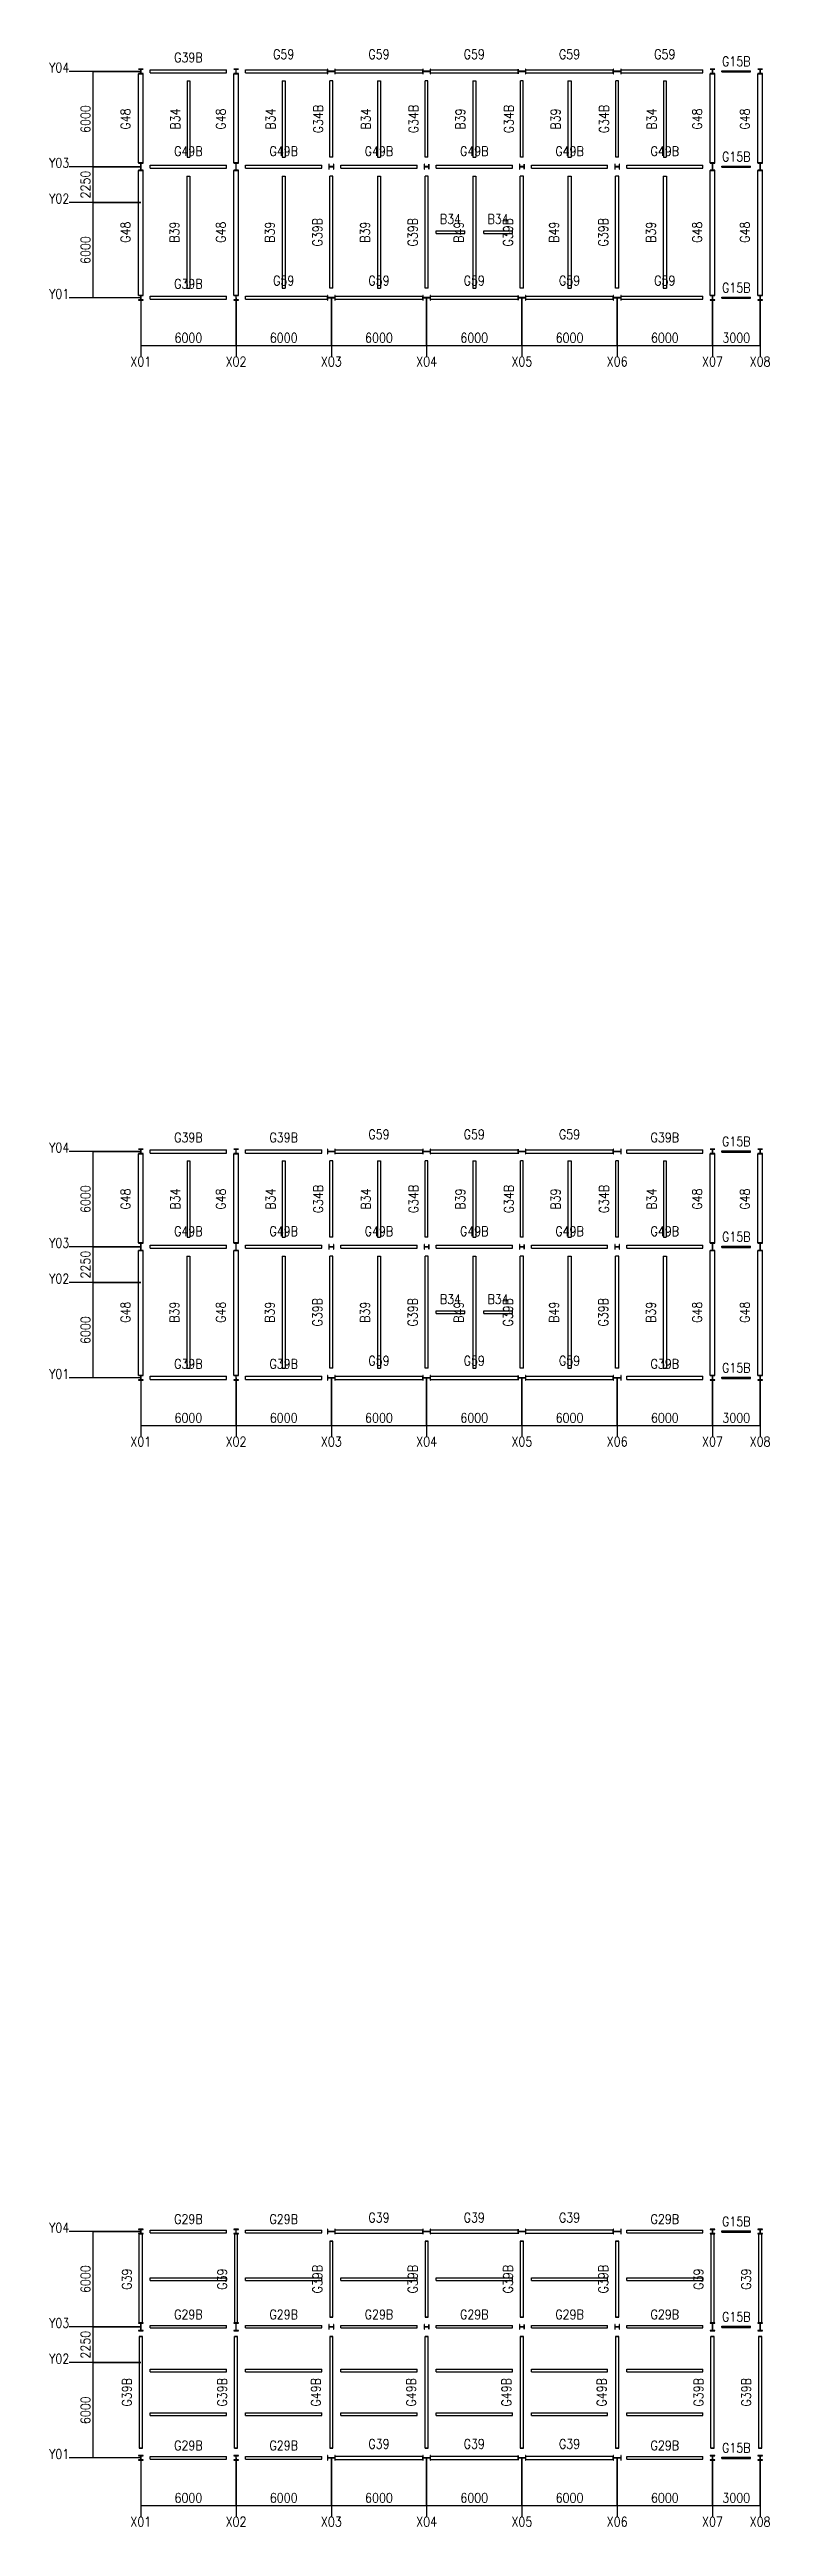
# Model space of a CAD drawing. Extents: x -230746 to 324000, y -671400 to 84185.
# Drawn here: x -230746 to -185410, y -230151 to -74205 of the extents above; entities that cross this region are included whole.
import ezdxf
from ezdxf.enums import TextEntityAlignment as Align

# ---------------------------------------------------------------- set-up
doc = ezdxf.new("R2010")
doc.units = 0
doc.header["$MEASUREMENT"] = 0
for name, color, linetype in [('_1-7_GRID', 7, 'CONTINUOUS'), ('_1-8_DIM', 7, 'CONTINUOUS'), ('_4-6_CS-M', 7, 'CONTINUOUS'), ('_5-6_GS-M', 7, 'CONTINUOUS'), ('_5-A_G-TX', 7, 'CONTINUOUS'), ('_7-6_BS-M', 7, 'CONTINUOUS'), ('_7-A_B-TX', 7, 'CONTINUOUS')]:
    doc.layers.add(name, color=color, linetype=linetype)
doc.styles.add('DRACAD', font='txt', dxfattribs={"width": 0.85, "bigfont": 'extfont2'})

msp = doc.modelspace()

# ---------------------------------------------------------------- texts
at = {"layer": '_1-7_GRID', "style": 'DRACAD', "width": 0.85}
for s, p in [('6000', (-228000, -78580.6)), ('2250', (-228000, -82705.6)), ('6000', (-228000, -86830.6)), ('6000', (-228000, -146580.6)), ('2250', (-228000, -150705.6)), ('6000', (-228000, -154830.6)), ('6000', (-228000, -214580.6)), ('2250', (-228000, -218705.6)), ('6000', (-228000, -222830.6))]:
    msp.add_text(s, height=600, rotation=90, dxfattribs=at).set_placement(p, align=Align.BOTTOM_CENTER)
for s, p in [('6000', (-222000, -92830.6)), ('6000', (-216000, -92830.6)), ('6000', (-210000, -92830.6)), ('6000', (-204000, -92830.6)), ('6000', (-198000, -92830.6)), ('6000', (-192000, -92830.6)), ('3000', (-187500, -92830.6)), ('6000', (-222000, -160830.6)), ('6000', (-216000, -160830.6)), ('6000', (-210000, -160830.6)), ('6000', (-204000, -160830.6)), ('6000', (-198000, -160830.6)), ('6000', (-192000, -160830.6)), ('3000', (-187500, -160830.6)), ('6000', (-222000, -228830.6)), ('6000', (-216000, -228830.6)), ('6000', (-210000, -228830.6)), ('6000', (-204000, -228830.6)), ('6000', (-198000, -228830.6)), ('6000', (-192000, -228830.6)), ('3000', (-187500, -228830.6))]:
    msp.add_text(s, height=600, dxfattribs=at).set_placement(p, align=Align.BOTTOM_CENTER)
at = {"layer": '_1-8_DIM', "style": 'DRACAD', "width": 0.85}
for s, p in [('Y04', (-229500, -75820.6)), ('Y03', (-229500, -81820.6)), ('Y02', (-229500, -84070.6)), ('Y01', (-229500, -90070.6)), ('Y04', (-229500, -143820.6)), ('Y03', (-229500, -149820.6)), ('Y02', (-229500, -152070.6)), ('Y01', (-229500, -158070.6)), ('Y04', (-229500, -211820.6)), ('Y03', (-229500, -217820.6)), ('Y02', (-229500, -220070.6)), ('Y01', (-229500, -226070.6))]:
    msp.add_text(s, height=600, dxfattribs=at).set_placement(p, align=Align.BOTTOM_RIGHT)
for s, p in [('X01', (-225000, -94330.6)), ('X02', (-219000, -94330.6)), ('X03', (-213000, -94330.6)), ('X04', (-207000, -94330.6)), ('X05', (-201000, -94330.6)), ('X06', (-195000, -94330.6)), ('X07', (-189000, -94330.6)), ('X08', (-186000, -94330.6)), ('X01', (-225000, -162330.6)), ('X02', (-219000, -162330.6)), ('X03', (-213000, -162330.6)), ('X04', (-207000, -162330.6)), ('X05', (-201000, -162330.6)), ('X06', (-195000, -162330.6)), ('X07', (-189000, -162330.6)), ('X08', (-186000, -162330.6)), ('X01', (-225000, -230330.6)), ('X02', (-219000, -230330.6)), ('X03', (-213000, -230330.6)), ('X04', (-207000, -230330.6)), ('X05', (-201000, -230330.6)), ('X06', (-195000, -230330.6)), ('X07', (-189000, -230330.6)), ('X08', (-186000, -230330.6))]:
    msp.add_text(s, height=600, dxfattribs=at).set_placement(p, align=Align.BOTTOM_CENTER)
at = {"layer": '_5-A_G-TX', "style": 'DRACAD', "width": 0.85}
for s, p in [('G39B', (-222000, -75184.6)), ('G59', (-216000, -74984.6)), ('G59', (-210000, -74984.6)), ('G59', (-204000, -74984.6)), ('G59', (-198000, -74984.6)), ('G59', (-192000, -74984.6)), ('G15B', (-187500, -75430.6)), ('G49B', (-222000, -81084.6)), ('G49B', (-216000, -81084.6)), ('G49B', (-210000, -81084.6)), ('G49B', (-204000, -81084.6)), ('G49B', (-198000, -81084.6)), ('G49B', (-192000, -81084.6)), ('G15B', (-187500, -81430.6)), ('G39B', (-222000, -89434.6)), ('G59', (-216000, -89234.6)), ('G59', (-210000, -89234.6)), ('G59', (-204000, -89234.6)), ('G59', (-198000, -89234.6)), ('G59', (-192000, -89234.6)), ('G15B', (-187500, -89680.6)), ('G39B', (-222000, -143184.6)), ('G39B', (-216000, -143184.6)), ('G59', (-210000, -142984.6)), ('G59', (-204000, -142984.6)), ('G59', (-198000, -142984.6)), ('G39B', (-192000, -143184.6)), ('G15B', (-187500, -143430.6)), ('G49B', (-222000, -149084.6)), ('G49B', (-216000, -149084.6)), ('G49B', (-210000, -149084.6)), ('G49B', (-204000, -149084.6)), ('G49B', (-198000, -149084.6)), ('G49B', (-192000, -149084.6)), ('G15B', (-187500, -149430.6)), ('G39B', (-222000, -157434.6)), ('G39B', (-216000, -157434.6)), ('G59', (-210000, -157234.6)), ('G59', (-204000, -157234.6)), ('G59', (-198000, -157234.6)), ('G39B', (-192000, -157434.6)), ('G15B', (-187500, -157680.6)), ('G29B', (-222000, -211282.6)), ('G29B', (-216000, -211282.6)), ('G39', (-210000, -211184.6)), ('G39', (-204000, -211184.6)), ('G39', (-198000, -211184.6)), ('G29B', (-192000, -211282.6)), ('G15B', (-187500, -211430.6)), ('G29B', (-222000, -217282.6)), ('G29B', (-216000, -217282.6)), ('G29B', (-210000, -217282.6)), ('G29B', (-204000, -217282.6)), ('G29B', (-198000, -217282.6)), ('G29B', (-192000, -217282.6)), ('G15B', (-187500, -217430.6)), ('G29B', (-222000, -225532.6)), ('G29B', (-216000, -225532.6)), ('G39', (-210000, -225434.6)), ('G39', (-204000, -225434.6)), ('G39', (-198000, -225434.6)), ('G29B', (-192000, -225532.6)), ('G15B', (-187500, -225680.6))]:
    msp.add_text(s, height=600, dxfattribs=at).set_placement(p, align=Align.BOTTOM_CENTER)
for s, p in [('G34B', (-213346, -78580.6)), ('G34B', (-207346, -78580.6)), ('G34B', (-201346, -78580.6)), ('G34B', (-195346, -78580.6)), ('G48', (-225482, -78580.6)), ('G48', (-219482, -78580.6)), ('G48', (-189482, -78580.6)), ('G48', (-186482, -78580.6)), ('G48', (-225482, -85705.6)), ('G48', (-219482, -85705.6)), ('G39B', (-213396, -85705.6)), ('G39B', (-207396, -85705.6)), ('G39B', (-201396, -85705.6)), ('G39B', (-195396, -85705.6)), ('G48', (-189482, -85705.6)), ('G48', (-186482, -85705.6)), ('G48', (-225482, -146580.6)), ('G48', (-219482, -146580.6)), ('G34B', (-213346, -146580.6)), ('G34B', (-207346, -146580.6)), ('G34B', (-201346, -146580.6)), ('G34B', (-195346, -146580.6)), ('G48', (-189482, -146580.6)), ('G48', (-186482, -146580.6)), ('G48', (-225482, -153705.6)), ('G48', (-219482, -153705.6)), ('G39B', (-213396, -153705.6)), ('G39B', (-207396, -153705.6)), ('G39B', (-201396, -153705.6)), ('G39B', (-195396, -153705.6)), ('G48', (-189482, -153705.6)), ('G48', (-186482, -153705.6)), ('G39', (-225396, -214580.6)), ('G39', (-219396, -214580.6)), ('G39B', (-213396, -214580.6)), ('G39B', (-207396, -214580.6)), ('G39B', (-201396, -214580.6)), ('G39B', (-195396, -214580.6)), ('G39', (-189396, -214580.6)), ('G39', (-186396, -214580.6)), ('G39B', (-225396, -221705.6)), ('G39B', (-219396, -221705.6)), ('G49B', (-213496, -221705.6)), ('G49B', (-207496, -221705.6)), ('G49B', (-201496, -221705.6)), ('G49B', (-195496, -221705.6)), ('G39B', (-189396, -221705.6)), ('G39B', (-186396, -221705.6))]:
    msp.add_text(s, height=600, rotation=90, dxfattribs=at).set_placement(p, align=Align.BOTTOM_CENTER)
at = {"layer": '_7-A_B-TX', "style": 'DRACAD', "width": 0.85}
for s, p in [('B34', (-222346, -78580.6)), ('B34', (-216346, -78580.6)), ('B34', (-210346, -78580.6)), ('B34', (-192346, -78580.6)), ('B39', (-204396, -78580.6)), ('B39', (-198396, -78580.6)), ('B39', (-222396, -85705.6)), ('B39', (-216396, -85705.6)), ('B39', (-210396, -85705.6)), ('B49', (-204496, -85705.6)), ('B49', (-198496, -85705.6)), ('B39', (-192396, -85705.6)), ('B34', (-222346, -146580.6)), ('B34', (-216346, -146580.6)), ('B34', (-210346, -146580.6)), ('B39', (-204396, -146580.6)), ('B39', (-198396, -146580.6)), ('B34', (-192346, -146580.6)), ('B39', (-222396, -153705.6)), ('B39', (-216396, -153705.6)), ('B39', (-210396, -153705.6)), ('B49', (-204496, -153705.6)), ('B49', (-198496, -153705.6)), ('B39', (-192396, -153705.6))]:
    msp.add_text(s, height=600, rotation=90, dxfattribs=at).set_placement(p, align=Align.BOTTOM_CENTER)
for p in [(-205500, -85359.6), (-202500, -85359.6), (-205500, -153359.6), (-202500, -153359.6)]:
    msp.add_text('B34', height=600, dxfattribs=at).set_placement(p, align=Align.BOTTOM_CENTER)

# ---------------------------------------------------------------- linework, layer by layer
at = {"layer": '_1-7_GRID'}
for p, q in [((-228000, -89830.6), (-228000, -75580.6)), ((-228000, -75580.6), (-225000, -75580.6)), ((-228000, -81580.6), (-225000, -81580.6)), ((-228000, -83830.6), (-225000, -83830.6)), ((-225000, -89830.6), (-228000, -89830.6)), ((-225000, -89830.6), (-225000, -92830.6)), ((-219000, -92830.6), (-219000, -89830.6)), ((-213000, -92830.6), (-213000, -89830.6)), ((-207000, -92830.6), (-207000, -89830.6)), ((-201000, -92830.6), (-201000, -89830.6)), ((-195000, -92830.6), (-195000, -89830.6)), ((-189000, -92830.6), (-189000, -89830.6)), ((-186000, -92830.6), (-186000, -89830.6)), ((-225000, -92830.6), (-186000, -92830.6)), ((-228000, -157830.6), (-228000, -143580.6)), ((-228000, -143580.6), (-225000, -143580.6)), ((-228000, -149580.6), (-225000, -149580.6)), ((-228000, -151830.6), (-225000, -151830.6)), ((-225000, -157830.6), (-228000, -157830.6)), ((-225000, -157830.6), (-225000, -160830.6)), ((-219000, -160830.6), (-219000, -157830.6)), ((-213000, -160830.6), (-213000, -157830.6)), ((-207000, -160830.6), (-207000, -157830.6)), ((-201000, -160830.6), (-201000, -157830.6)), ((-195000, -160830.6), (-195000, -157830.6)), ((-189000, -160830.6), (-189000, -157830.6)), ((-186000, -160830.6), (-186000, -157830.6)), ((-225000, -160830.6), (-186000, -160830.6)), ((-228000, -225830.6), (-228000, -211580.6)), ((-228000, -211580.6), (-225000, -211580.6)), ((-228000, -217580.6), (-225000, -217580.6)), ((-228000, -219830.6), (-225000, -219830.6)), ((-225000, -225830.6), (-228000, -225830.6)), ((-225000, -225830.6), (-225000, -228830.6)), ((-219000, -228830.6), (-219000, -225830.6)), ((-213000, -228830.6), (-213000, -225830.6)), ((-207000, -228830.6), (-207000, -225830.6)), ((-201000, -228830.6), (-201000, -225830.6)), ((-195000, -228830.6), (-195000, -225830.6)), ((-189000, -228830.6), (-189000, -225830.6)), ((-186000, -228830.6), (-186000, -225830.6)), ((-225000, -228830.6), (-186000, -228830.6))]:
    msp.add_line(p, q, dxfattribs=at)
at = {"layer": '_1-8_DIM'}
for p, q in [((-225000, -75580.6), (-229500, -75580.6)), ((-225000, -81580.6), (-229500, -81580.6)), ((-225000, -83830.6), (-229500, -83830.6)), ((-225000, -89830.6), (-229500, -89830.6)), ((-225000, -89830.6), (-225000, -93550.6)), ((-219000, -89830.6), (-219000, -93550.6)), ((-213000, -89830.6), (-213000, -93550.6)), ((-207000, -89830.6), (-207000, -93550.6)), ((-201000, -89830.6), (-201000, -93550.6)), ((-195000, -89830.6), (-195000, -93550.6)), ((-189000, -89830.6), (-189000, -93550.6)), ((-186000, -89830.6), (-186000, -93550.6)), ((-225000, -143580.6), (-229500, -143580.6)), ((-225000, -149580.6), (-229500, -149580.6)), ((-225000, -151830.6), (-229500, -151830.6)), ((-225000, -157830.6), (-229500, -157830.6)), ((-225000, -157830.6), (-225000, -161550.6)), ((-219000, -157830.6), (-219000, -161550.6)), ((-213000, -157830.6), (-213000, -161550.6)), ((-207000, -157830.6), (-207000, -161550.6)), ((-201000, -157830.6), (-201000, -161550.6)), ((-195000, -157830.6), (-195000, -161550.6)), ((-189000, -157830.6), (-189000, -161550.6)), ((-186000, -157830.6), (-186000, -161550.6)), ((-225000, -211580.6), (-229500, -211580.6)), ((-225000, -217580.6), (-229500, -217580.6)), ((-225000, -219830.6), (-229500, -219830.6)), ((-225000, -225830.6), (-229500, -225830.6)), ((-225000, -225830.6), (-225000, -229550.6)), ((-219000, -225830.6), (-219000, -229550.6)), ((-213000, -225830.6), (-213000, -229550.6)), ((-207000, -225830.6), (-207000, -229550.6)), ((-201000, -225830.6), (-201000, -229550.6)), ((-195000, -225830.6), (-195000, -229550.6)), ((-189000, -225830.6), (-189000, -229550.6)), ((-186000, -225830.6), (-186000, -229550.6))]:
    msp.add_line(p, q, dxfattribs=at)
at = {"layer": '_4-6_CS-M'}
for p, q in [((-224850, -75430.6), (-225150, -75430.6)), ((-225150, -75430.6), (-225150, -75445.6)), ((-225150, -75445.6), (-225018, -75445.6)), ((-225018, -75715.6), (-225150, -75715.6)), ((-225150, -75715.6), (-225150, -75730.6)), ((-225150, -75730.6), (-224850, -75730.6)), ((-225018, -75445.6), (-225011.5, -75447.3)), ((-225011.5, -75713.8), (-225018, -75715.6)), ((-225011.5, -75447.3), (-225006.7, -75452.1)), ((-225006.7, -75709.1), (-225011.5, -75713.8)), ((-225006.7, -75452.1), (-225005, -75458.6)), ((-225005, -75702.6), (-225006.7, -75709.1)), ((-225005, -75458.6), (-225005, -75702.6)), ((-224995, -75458.6), (-224993.3, -75452.1)), ((-224995, -75702.6), (-224995, -75458.6)), ((-224993.3, -75709.1), (-224995, -75702.6)), ((-224993.3, -75452.1), (-224988.5, -75447.3)), ((-224988.5, -75713.8), (-224993.3, -75709.1)), ((-224988.5, -75447.3), (-224982, -75445.6)), ((-224982, -75715.6), (-224988.5, -75713.8)), ((-224982, -75445.6), (-224850, -75445.6)), ((-224850, -75715.6), (-224982, -75715.6)), ((-224850, -75445.6), (-224850, -75430.6)), ((-224850, -75730.6), (-224850, -75715.6)), ((-218850, -75430.6), (-219150, -75430.6)), ((-219150, -75430.6), (-219150, -75445.6)), ((-219150, -75445.6), (-219018, -75445.6)), ((-219018, -75715.6), (-219150, -75715.6)), ((-219150, -75715.6), (-219150, -75730.6)), ((-219150, -75730.6), (-218850, -75730.6)), ((-219018, -75445.6), (-219011.5, -75447.3)), ((-219011.5, -75713.8), (-219018, -75715.6)), ((-219011.5, -75447.3), (-219006.7, -75452.1)), ((-219006.7, -75709.1), (-219011.5, -75713.8)), ((-219006.7, -75452.1), (-219005, -75458.6)), ((-219005, -75702.6), (-219006.7, -75709.1)), ((-219005, -75458.6), (-219005, -75702.6)), ((-218995, -75458.6), (-218993.3, -75452.1)), ((-218995, -75702.6), (-218995, -75458.6)), ((-218993.3, -75709.1), (-218995, -75702.6)), ((-218993.3, -75452.1), (-218988.5, -75447.3)), ((-218988.5, -75713.8), (-218993.3, -75709.1)), ((-218988.5, -75447.3), (-218982, -75445.6)), ((-218982, -75715.6), (-218988.5, -75713.8)), ((-218982, -75445.6), (-218850, -75445.6)), ((-218850, -75715.6), (-218982, -75715.6)), ((-218850, -75445.6), (-218850, -75430.6)), ((-218850, -75730.6), (-218850, -75715.6)), ((-213226, -75430.6), (-213244, -75430.6)), ((-213244, -75430.6), (-213244, -75730.6)), ((-213244, -75730.6), (-213226, -75730.6)), ((-213226, -75562.1), (-213226, -75430.6)), ((-213224.3, -75568.6), (-213226, -75562.1)), ((-213226, -75599.1), (-213224.3, -75592.6)), ((-213226, -75730.6), (-213226, -75599.1)), ((-213219.5, -75573.3), (-213224.3, -75568.6)), ((-213224.3, -75592.6), (-213219.5, -75587.8)), ((-213213, -75575.1), (-213219.5, -75573.3)), ((-213219.5, -75587.8), (-213213, -75586.1)), ((-212787, -75575.1), (-213213, -75575.1)), ((-213213, -75586.1), (-212787, -75586.1)), ((-212780.5, -75573.3), (-212787, -75575.1)), ((-212787, -75586.1), (-212780.5, -75587.8)), ((-212775.7, -75568.6), (-212780.5, -75573.3)), ((-212780.5, -75587.8), (-212775.7, -75592.6)), ((-212774, -75562.1), (-212775.7, -75568.6)), ((-212775.7, -75592.6), (-212774, -75599.1)), ((-212756, -75430.6), (-212774, -75430.6)), ((-212774, -75430.6), (-212774, -75562.1)), ((-212774, -75599.1), (-212774, -75730.6)), ((-212774, -75730.6), (-212756, -75730.6)), ((-212756, -75730.6), (-212756, -75430.6)), ((-207226, -75430.6), (-207244, -75430.6)), ((-207244, -75430.6), (-207244, -75730.6)), ((-207244, -75730.6), (-207226, -75730.6)), ((-207226, -75562.1), (-207226, -75430.6)), ((-207224.3, -75568.6), (-207226, -75562.1)), ((-207226, -75599.1), (-207224.3, -75592.6)), ((-207226, -75730.6), (-207226, -75599.1)), ((-207219.5, -75573.3), (-207224.3, -75568.6)), ((-207224.3, -75592.6), (-207219.5, -75587.8)), ((-207213, -75575.1), (-207219.5, -75573.3)), ((-207219.5, -75587.8), (-207213, -75586.1)), ((-206787, -75575.1), (-207213, -75575.1)), ((-207213, -75586.1), (-206787, -75586.1)), ((-206780.5, -75573.3), (-206787, -75575.1)), ((-206787, -75586.1), (-206780.5, -75587.8)), ((-206775.7, -75568.6), (-206780.5, -75573.3)), ((-206780.5, -75587.8), (-206775.7, -75592.6)), ((-206774, -75562.1), (-206775.7, -75568.6)), ((-206775.7, -75592.6), (-206774, -75599.1)), ((-206756, -75430.6), (-206774, -75430.6)), ((-206774, -75430.6), (-206774, -75562.1)), ((-206774, -75599.1), (-206774, -75730.6)), ((-206774, -75730.6), (-206756, -75730.6)), ((-206756, -75730.6), (-206756, -75430.6)), ((-201226, -75430.6), (-201244, -75430.6)), ((-201244, -75430.6), (-201244, -75730.6)), ((-201244, -75730.6), (-201226, -75730.6)), ((-201226, -75562.1), (-201226, -75430.6)), ((-201224.3, -75568.6), (-201226, -75562.1)), ((-201226, -75599.1), (-201224.3, -75592.6)), ((-201226, -75730.6), (-201226, -75599.1)), ((-201219.5, -75573.3), (-201224.3, -75568.6)), ((-201224.3, -75592.6), (-201219.5, -75587.8)), ((-201213, -75575.1), (-201219.5, -75573.3)), ((-201219.5, -75587.8), (-201213, -75586.1)), ((-200787, -75575.1), (-201213, -75575.1)), ((-201213, -75586.1), (-200787, -75586.1)), ((-200780.5, -75573.3), (-200787, -75575.1)), ((-200787, -75586.1), (-200780.5, -75587.8)), ((-200775.7, -75568.6), (-200780.5, -75573.3)), ((-200780.5, -75587.8), (-200775.7, -75592.6)), ((-200774, -75562.1), (-200775.7, -75568.6)), ((-200775.7, -75592.6), (-200774, -75599.1)), ((-200756, -75430.6), (-200774, -75430.6)), ((-200774, -75430.6), (-200774, -75562.1)), ((-200774, -75599.1), (-200774, -75730.6)), ((-200774, -75730.6), (-200756, -75730.6)), ((-200756, -75730.6), (-200756, -75430.6)), ((-195226, -75430.6), (-195244, -75430.6)), ((-195244, -75430.6), (-195244, -75730.6)), ((-195244, -75730.6), (-195226, -75730.6)), ((-195226, -75562.1), (-195226, -75430.6)), ((-195224.3, -75568.6), (-195226, -75562.1)), ((-195226, -75599.1), (-195224.3, -75592.6)), ((-195226, -75730.6), (-195226, -75599.1)), ((-195219.5, -75573.3), (-195224.3, -75568.6)), ((-195224.3, -75592.6), (-195219.5, -75587.8)), ((-195213, -75575.1), (-195219.5, -75573.3)), ((-195219.5, -75587.8), (-195213, -75586.1)), ((-194787, -75575.1), (-195213, -75575.1)), ((-195213, -75586.1), (-194787, -75586.1)), ((-194780.5, -75573.3), (-194787, -75575.1)), ((-194787, -75586.1), (-194780.5, -75587.8)), ((-194775.7, -75568.6), (-194780.5, -75573.3)), ((-194780.5, -75587.8), (-194775.7, -75592.6)), ((-194774, -75562.1), (-194775.7, -75568.6)), ((-194775.7, -75592.6), (-194774, -75599.1)), ((-194756, -75430.6), (-194774, -75430.6)), ((-194774, -75430.6), (-194774, -75562.1)), ((-194774, -75599.1), (-194774, -75730.6)), ((-194774, -75730.6), (-194756, -75730.6)), ((-194756, -75730.6), (-194756, -75430.6)), ((-188850, -75430.6), (-189150, -75430.6)), ((-189150, -75430.6), (-189150, -75445.6)), ((-189150, -75445.6), (-189018, -75445.6)), ((-189018, -75715.6), (-189150, -75715.6)), ((-189150, -75715.6), (-189150, -75730.6)), ((-189150, -75730.6), (-188850, -75730.6)), ((-189018, -75445.6), (-189011.5, -75447.3)), ((-189011.5, -75713.8), (-189018, -75715.6)), ((-189011.5, -75447.3), (-189006.7, -75452.1)), ((-189006.7, -75709.1), (-189011.5, -75713.8)), ((-189006.7, -75452.1), (-189005, -75458.6)), ((-189005, -75702.6), (-189006.7, -75709.1)), ((-189005, -75458.6), (-189005, -75702.6)), ((-188995, -75458.6), (-188993.3, -75452.1)), ((-188995, -75702.6), (-188995, -75458.6)), ((-188993.3, -75709.1), (-188995, -75702.6)), ((-188993.3, -75452.1), (-188988.5, -75447.3)), ((-188988.5, -75713.8), (-188993.3, -75709.1)), ((-188988.5, -75447.3), (-188982, -75445.6)), ((-188982, -75715.6), (-188988.5, -75713.8)), ((-188982, -75445.6), (-188850, -75445.6)), ((-188850, -75715.6), (-188982, -75715.6)), ((-188850, -75445.6), (-188850, -75430.6)), ((-188850, -75730.6), (-188850, -75715.6)), ((-185850, -75430.6), (-186150, -75430.6)), ((-186150, -75430.6), (-186150, -75445.6)), ((-186150, -75445.6), (-186018, -75445.6)), ((-186018, -75715.6), (-186150, -75715.6)), ((-186150, -75715.6), (-186150, -75730.6)), ((-186150, -75730.6), (-185850, -75730.6)), ((-186018, -75445.6), (-186011.5, -75447.3)), ((-186011.5, -75713.8), (-186018, -75715.6)), ((-186011.5, -75447.3), (-186006.7, -75452.1)), ((-186006.7, -75709.1), (-186011.5, -75713.8)), ((-186006.7, -75452.1), (-186005, -75458.6)), ((-186005, -75702.6), (-186006.7, -75709.1)), ((-186005, -75458.6), (-186005, -75702.6)), ((-185995, -75458.6), (-185993.3, -75452.1)), ((-185995, -75702.6), (-185995, -75458.6)), ((-185993.3, -75709.1), (-185995, -75702.6)), ((-185993.3, -75452.1), (-185988.5, -75447.3)), ((-185988.5, -75713.8), (-185993.3, -75709.1)), ((-185988.5, -75447.3), (-185982, -75445.6)), ((-185982, -75715.6), (-185988.5, -75713.8)), ((-185982, -75445.6), (-185850, -75445.6)), ((-185850, -75715.6), (-185982, -75715.6)), ((-185850, -75445.6), (-185850, -75430.6)), ((-185850, -75730.6), (-185850, -75715.6)), ((-224850, -81336.6), (-225150, -81336.6)), ((-225150, -81336.6), (-225150, -81354.6)), ((-225150, -81354.6), (-225018.5, -81354.6)), ((-225018.5, -81806.6), (-225150, -81806.6)), ((-225150, -81806.6), (-225150, -81824.6)), ((-225150, -81824.6), (-224850, -81824.6)), ((-225018.5, -81354.6), (-225012, -81356.3)), ((-225012, -81804.8), (-225018.5, -81806.6)), ((-225012, -81356.3), (-225007.2, -81361.1)), ((-225007.2, -81800.1), (-225012, -81804.8)), ((-225007.2, -81361.1), (-225005.5, -81367.6)), ((-225005.5, -81793.6), (-225007.2, -81800.1)), ((-225005.5, -81367.6), (-225005.5, -81793.6)), ((-224994.5, -81367.6), (-224992.8, -81361.1)), ((-224994.5, -81793.6), (-224994.5, -81367.6)), ((-224992.8, -81800.1), (-224994.5, -81793.6)), ((-224992.8, -81361.1), (-224988, -81356.3)), ((-224988, -81804.8), (-224992.8, -81800.1)), ((-224988, -81356.3), (-224981.5, -81354.6)), ((-224981.5, -81806.6), (-224988, -81804.8)), ((-224981.5, -81354.6), (-224850, -81354.6)), ((-224850, -81806.6), (-224981.5, -81806.6)), ((-224850, -81354.6), (-224850, -81336.6)), ((-224850, -81824.6), (-224850, -81806.6)), ((-218850, -81336.6), (-219150, -81336.6)), ((-219150, -81336.6), (-219150, -81354.6)), ((-219150, -81354.6), (-219018.5, -81354.6)), ((-219018.5, -81806.6), (-219150, -81806.6)), ((-219150, -81806.6), (-219150, -81824.6)), ((-219150, -81824.6), (-218850, -81824.6)), ((-219018.5, -81354.6), (-219012, -81356.3)), ((-219012, -81804.8), (-219018.5, -81806.6)), ((-219012, -81356.3), (-219007.2, -81361.1)), ((-219007.2, -81800.1), (-219012, -81804.8)), ((-219007.2, -81361.1), (-219005.5, -81367.6)), ((-219005.5, -81793.6), (-219007.2, -81800.1)), ((-219005.5, -81367.6), (-219005.5, -81793.6)), ((-218994.5, -81367.6), (-218992.8, -81361.1)), ((-218994.5, -81793.6), (-218994.5, -81367.6)), ((-218992.8, -81800.1), (-218994.5, -81793.6)), ((-218992.8, -81361.1), (-218988, -81356.3)), ((-218988, -81804.8), (-218992.8, -81800.1)), ((-218988, -81356.3), (-218981.5, -81354.6)), ((-218981.5, -81806.6), (-218988, -81804.8)), ((-218981.5, -81354.6), (-218850, -81354.6)), ((-218850, -81806.6), (-218981.5, -81806.6)), ((-218850, -81354.6), (-218850, -81336.6)), ((-218850, -81824.6), (-218850, -81806.6)), ((-213135, -81430.6), (-213150, -81430.6)), ((-213150, -81430.6), (-213150, -81730.6)), ((-213150, -81730.6), (-213135, -81730.6)), ((-213135, -81562.6), (-213135, -81430.6)), ((-213133.3, -81569.1), (-213135, -81562.6)), ((-213135, -81598.6), (-213133.3, -81592.1)), ((-213135, -81730.6), (-213135, -81598.6)), ((-213128.5, -81573.8), (-213133.3, -81569.1)), ((-213133.3, -81592.1), (-213128.5, -81587.3)), ((-213122, -81575.6), (-213128.5, -81573.8)), ((-213128.5, -81587.3), (-213122, -81585.6)), ((-212878, -81575.6), (-213122, -81575.6)), ((-213122, -81585.6), (-212878, -81585.6)), ((-212871.5, -81573.8), (-212878, -81575.6)), ((-212878, -81585.6), (-212871.5, -81587.3)), ((-212866.7, -81569.1), (-212871.5, -81573.8)), ((-212871.5, -81587.3), (-212866.7, -81592.1)), ((-212865, -81562.6), (-212866.7, -81569.1)), ((-212866.7, -81592.1), (-212865, -81598.6)), ((-212850, -81430.6), (-212865, -81430.6)), ((-212865, -81430.6), (-212865, -81562.6)), ((-212865, -81598.6), (-212865, -81730.6)), ((-212865, -81730.6), (-212850, -81730.6)), ((-212850, -81730.6), (-212850, -81430.6)), ((-207135, -81430.6), (-207150, -81430.6)), ((-207150, -81430.6), (-207150, -81730.6)), ((-207150, -81730.6), (-207135, -81730.6)), ((-207135, -81562.6), (-207135, -81430.6)), ((-207133.3, -81569.1), (-207135, -81562.6)), ((-207135, -81598.6), (-207133.3, -81592.1)), ((-207135, -81730.6), (-207135, -81598.6)), ((-207128.5, -81573.8), (-207133.3, -81569.1)), ((-207133.3, -81592.1), (-207128.5, -81587.3)), ((-207122, -81575.6), (-207128.5, -81573.8)), ((-207128.5, -81587.3), (-207122, -81585.6)), ((-206878, -81575.6), (-207122, -81575.6)), ((-207122, -81585.6), (-206878, -81585.6)), ((-206871.5, -81573.8), (-206878, -81575.6)), ((-206878, -81585.6), (-206871.5, -81587.3)), ((-206866.7, -81569.1), (-206871.5, -81573.8)), ((-206871.5, -81587.3), (-206866.7, -81592.1)), ((-206865, -81562.6), (-206866.7, -81569.1)), ((-206866.7, -81592.1), (-206865, -81598.6)), ((-206850, -81430.6), (-206865, -81430.6)), ((-206865, -81430.6), (-206865, -81562.6)), ((-206865, -81598.6), (-206865, -81730.6)), ((-206865, -81730.6), (-206850, -81730.6)), ((-206850, -81730.6), (-206850, -81430.6)), ((-201135, -81430.6), (-201150, -81430.6)), ((-201150, -81430.6), (-201150, -81730.6)), ((-201150, -81730.6), (-201135, -81730.6)), ((-201135, -81562.6), (-201135, -81430.6)), ((-201133.3, -81569.1), (-201135, -81562.6)), ((-201135, -81598.6), (-201133.3, -81592.1)), ((-201135, -81730.6), (-201135, -81598.6)), ((-201128.5, -81573.8), (-201133.3, -81569.1)), ((-201133.3, -81592.1), (-201128.5, -81587.3)), ((-201122, -81575.6), (-201128.5, -81573.8)), ((-201128.5, -81587.3), (-201122, -81585.6)), ((-200878, -81575.6), (-201122, -81575.6)), ((-201122, -81585.6), (-200878, -81585.6)), ((-200871.5, -81573.8), (-200878, -81575.6)), ((-200878, -81585.6), (-200871.5, -81587.3)), ((-200866.7, -81569.1), (-200871.5, -81573.8)), ((-200871.5, -81587.3), (-200866.7, -81592.1)), ((-200865, -81562.6), (-200866.7, -81569.1)), ((-200866.7, -81592.1), (-200865, -81598.6)), ((-200850, -81430.6), (-200865, -81430.6)), ((-200865, -81430.6), (-200865, -81562.6)), ((-200865, -81598.6), (-200865, -81730.6)), ((-200865, -81730.6), (-200850, -81730.6)), ((-200850, -81730.6), (-200850, -81430.6)), ((-195135, -81430.6), (-195150, -81430.6)), ((-195150, -81430.6), (-195150, -81730.6)), ((-195150, -81730.6), (-195135, -81730.6)), ((-195135, -81562.6), (-195135, -81430.6)), ((-195133.3, -81569.1), (-195135, -81562.6)), ((-195135, -81598.6), (-195133.3, -81592.1)), ((-195135, -81730.6), (-195135, -81598.6)), ((-195128.5, -81573.8), (-195133.3, -81569.1)), ((-195133.3, -81592.1), (-195128.5, -81587.3)), ((-195122, -81575.6), (-195128.5, -81573.8)), ((-195128.5, -81587.3), (-195122, -81585.6)), ((-194878, -81575.6), (-195122, -81575.6)), ((-195122, -81585.6), (-194878, -81585.6)), ((-194871.5, -81573.8), (-194878, -81575.6)), ((-194878, -81585.6), (-194871.5, -81587.3)), ((-194866.7, -81569.1), (-194871.5, -81573.8)), ((-194871.5, -81587.3), (-194866.7, -81592.1)), ((-194865, -81562.6), (-194866.7, -81569.1)), ((-194866.7, -81592.1), (-194865, -81598.6)), ((-194850, -81430.6), (-194865, -81430.6)), ((-194865, -81430.6), (-194865, -81562.6)), ((-194865, -81598.6), (-194865, -81730.6)), ((-194865, -81730.6), (-194850, -81730.6)), ((-194850, -81730.6), (-194850, -81430.6)), ((-188850, -81336.6), (-189150, -81336.6)), ((-189150, -81336.6), (-189150, -81354.6)), ((-189150, -81354.6), (-189018.5, -81354.6)), ((-189018.5, -81806.6), (-189150, -81806.6)), ((-189150, -81806.6), (-189150, -81824.6)), ((-189150, -81824.6), (-188850, -81824.6)), ((-189018.5, -81354.6), (-189012, -81356.3)), ((-189012, -81804.8), (-189018.5, -81806.6)), ((-189012, -81356.3), (-189007.2, -81361.1)), ((-189007.2, -81800.1), (-189012, -81804.8)), ((-189007.2, -81361.1), (-189005.5, -81367.6)), ((-189005.5, -81793.6), (-189007.2, -81800.1)), ((-189005.5, -81367.6), (-189005.5, -81793.6)), ((-188994.5, -81367.6), (-188992.8, -81361.1)), ((-188994.5, -81793.6), (-188994.5, -81367.6)), ((-188992.8, -81800.1), (-188994.5, -81793.6)), ((-188992.8, -81361.1), (-188988, -81356.3)), ((-188988, -81804.8), (-188992.8, -81800.1)), ((-188988, -81356.3), (-188981.5, -81354.6)), ((-188981.5, -81806.6), (-188988, -81804.8)), ((-188981.5, -81354.6), (-188850, -81354.6)), ((-188850, -81806.6), (-188981.5, -81806.6)), ((-188850, -81354.6), (-188850, -81336.6)), ((-188850, -81824.6), (-188850, -81806.6)), ((-185850, -81336.6), (-186150, -81336.6)), ((-186150, -81336.6), (-186150, -81354.6)), ((-186150, -81354.6), (-186018.5, -81354.6)), ((-186018.5, -81806.6), (-186150, -81806.6)), ((-186150, -81806.6), (-186150, -81824.6)), ((-186150, -81824.6), (-185850, -81824.6)), ((-186018.5, -81354.6), (-186012, -81356.3)), ((-186012, -81804.8), (-186018.5, -81806.6)), ((-186012, -81356.3), (-186007.2, -81361.1)), ((-186007.2, -81800.1), (-186012, -81804.8)), ((-186007.2, -81361.1), (-186005.5, -81367.6)), ((-186005.5, -81793.6), (-186007.2, -81800.1)), ((-186005.5, -81367.6), (-186005.5, -81793.6)), ((-185994.5, -81367.6), (-185992.8, -81361.1)), ((-185994.5, -81793.6), (-185994.5, -81367.6)), ((-185992.8, -81800.1), (-185994.5, -81793.6)), ((-185992.8, -81361.1), (-185988, -81356.3)), ((-185988, -81804.8), (-185992.8, -81800.1)), ((-185988, -81356.3), (-185981.5, -81354.6)), ((-185981.5, -81806.6), (-185988, -81804.8)), ((-185981.5, -81354.6), (-185850, -81354.6)), ((-185850, -81806.6), (-185981.5, -81806.6)), ((-185850, -81354.6), (-185850, -81336.6)), ((-185850, -81824.6), (-185850, -81806.6)), ((-224850, -89680.6), (-225150, -89680.6)), ((-225150, -89680.6), (-225150, -89695.6)), ((-225150, -89695.6), (-225018, -89695.6)), ((-225018, -89965.6), (-225150, -89965.6)), ((-225150, -89965.6), (-225150, -89980.6)), ((-225150, -89980.6), (-224850, -89980.6)), ((-225018, -89695.6), (-225011.5, -89697.3)), ((-225011.5, -89963.8), (-225018, -89965.6)), ((-225011.5, -89697.3), (-225006.7, -89702.1)), ((-225006.7, -89959.1), (-225011.5, -89963.8)), ((-225006.7, -89702.1), (-225005, -89708.6)), ((-225005, -89952.6), (-225006.7, -89959.1)), ((-225005, -89708.6), (-225005, -89952.6)), ((-224995, -89708.6), (-224993.3, -89702.1)), ((-224995, -89952.6), (-224995, -89708.6)), ((-224993.3, -89959.1), (-224995, -89952.6)), ((-224993.3, -89702.1), (-224988.5, -89697.3)), ((-224988.5, -89963.8), (-224993.3, -89959.1)), ((-224988.5, -89697.3), (-224982, -89695.6)), ((-224982, -89965.6), (-224988.5, -89963.8)), ((-224982, -89695.6), (-224850, -89695.6)), ((-224850, -89965.6), (-224982, -89965.6)), ((-224850, -89695.6), (-224850, -89680.6)), ((-224850, -89980.6), (-224850, -89965.6)), ((-218850, -89680.6), (-219150, -89680.6)), ((-219150, -89680.6), (-219150, -89695.6)), ((-219150, -89695.6), (-219018, -89695.6)), ((-219018, -89965.6), (-219150, -89965.6)), ((-219150, -89965.6), (-219150, -89980.6)), ((-219150, -89980.6), (-218850, -89980.6)), ((-219018, -89695.6), (-219011.5, -89697.3)), ((-219011.5, -89963.8), (-219018, -89965.6)), ((-219011.5, -89697.3), (-219006.7, -89702.1)), ((-219006.7, -89959.1), (-219011.5, -89963.8)), ((-219006.7, -89702.1), (-219005, -89708.6)), ((-219005, -89952.6), (-219006.7, -89959.1)), ((-219005, -89708.6), (-219005, -89952.6)), ((-218995, -89708.6), (-218993.3, -89702.1)), ((-218995, -89952.6), (-218995, -89708.6)), ((-218993.3, -89959.1), (-218995, -89952.6)), ((-218993.3, -89702.1), (-218988.5, -89697.3)), ((-218988.5, -89963.8), (-218993.3, -89959.1)), ((-218988.5, -89697.3), (-218982, -89695.6)), ((-218982, -89965.6), (-218988.5, -89963.8)), ((-218982, -89695.6), (-218850, -89695.6)), ((-218850, -89965.6), (-218982, -89965.6)), ((-218850, -89695.6), (-218850, -89680.6)), ((-218850, -89980.6), (-218850, -89965.6)), ((-213226, -89680.6), (-213244, -89680.6)), ((-213244, -89680.6), (-213244, -89980.6)), ((-213244, -89980.6), (-213226, -89980.6)), ((-213226, -89812.1), (-213226, -89680.6)), ((-213224.3, -89818.6), (-213226, -89812.1)), ((-213226, -89849.1), (-213224.3, -89842.6)), ((-213226, -89980.6), (-213226, -89849.1)), ((-213219.5, -89823.3), (-213224.3, -89818.6)), ((-213224.3, -89842.6), (-213219.5, -89837.8)), ((-213213, -89825.1), (-213219.5, -89823.3)), ((-213219.5, -89837.8), (-213213, -89836.1)), ((-212787, -89825.1), (-213213, -89825.1)), ((-213213, -89836.1), (-212787, -89836.1)), ((-212780.5, -89823.3), (-212787, -89825.1)), ((-212787, -89836.1), (-212780.5, -89837.8)), ((-212775.7, -89818.6), (-212780.5, -89823.3)), ((-212780.5, -89837.8), (-212775.7, -89842.6)), ((-212774, -89812.1), (-212775.7, -89818.6)), ((-212775.7, -89842.6), (-212774, -89849.1)), ((-212756, -89680.6), (-212774, -89680.6)), ((-212774, -89680.6), (-212774, -89812.1)), ((-212774, -89849.1), (-212774, -89980.6)), ((-212774, -89980.6), (-212756, -89980.6)), ((-212756, -89980.6), (-212756, -89680.6)), ((-207226, -89680.6), (-207244, -89680.6)), ((-207244, -89680.6), (-207244, -89980.6)), ((-207244, -89980.6), (-207226, -89980.6)), ((-207226, -89812.1), (-207226, -89680.6)), ((-207224.3, -89818.6), (-207226, -89812.1)), ((-207226, -89849.1), (-207224.3, -89842.6)), ((-207226, -89980.6), (-207226, -89849.1)), ((-207219.5, -89823.3), (-207224.3, -89818.6)), ((-207224.3, -89842.6), (-207219.5, -89837.8)), ((-207213, -89825.1), (-207219.5, -89823.3)), ((-207219.5, -89837.8), (-207213, -89836.1)), ((-206787, -89825.1), (-207213, -89825.1)), ((-207213, -89836.1), (-206787, -89836.1)), ((-206780.5, -89823.3), (-206787, -89825.1)), ((-206787, -89836.1), (-206780.5, -89837.8)), ((-206775.7, -89818.6), (-206780.5, -89823.3)), ((-206780.5, -89837.8), (-206775.7, -89842.6)), ((-206774, -89812.1), (-206775.7, -89818.6)), ((-206775.7, -89842.6), (-206774, -89849.1)), ((-206756, -89680.6), (-206774, -89680.6)), ((-206774, -89680.6), (-206774, -89812.1)), ((-206774, -89849.1), (-206774, -89980.6)), ((-206774, -89980.6), (-206756, -89980.6)), ((-206756, -89980.6), (-206756, -89680.6)), ((-201226, -89680.6), (-201244, -89680.6)), ((-201244, -89680.6), (-201244, -89980.6)), ((-201244, -89980.6), (-201226, -89980.6)), ((-201226, -89812.1), (-201226, -89680.6)), ((-201224.3, -89818.6), (-201226, -89812.1)), ((-201226, -89849.1), (-201224.3, -89842.6)), ((-201226, -89980.6), (-201226, -89849.1)), ((-201219.5, -89823.3), (-201224.3, -89818.6)), ((-201224.3, -89842.6), (-201219.5, -89837.8)), ((-201213, -89825.1), (-201219.5, -89823.3)), ((-201219.5, -89837.8), (-201213, -89836.1)), ((-200787, -89825.1), (-201213, -89825.1)), ((-201213, -89836.1), (-200787, -89836.1)), ((-200780.5, -89823.3), (-200787, -89825.1)), ((-200787, -89836.1), (-200780.5, -89837.8)), ((-200775.7, -89818.6), (-200780.5, -89823.3)), ((-200780.5, -89837.8), (-200775.7, -89842.6)), ((-200774, -89812.1), (-200775.7, -89818.6)), ((-200775.7, -89842.6), (-200774, -89849.1)), ((-200756, -89680.6), (-200774, -89680.6)), ((-200774, -89680.6), (-200774, -89812.1)), ((-200774, -89849.1), (-200774, -89980.6)), ((-200774, -89980.6), (-200756, -89980.6)), ((-200756, -89980.6), (-200756, -89680.6)), ((-195226, -89680.6), (-195244, -89680.6)), ((-195244, -89680.6), (-195244, -89980.6)), ((-195244, -89980.6), (-195226, -89980.6)), ((-195226, -89812.1), (-195226, -89680.6)), ((-195224.3, -89818.6), (-195226, -89812.1)), ((-195226, -89849.1), (-195224.3, -89842.6)), ((-195226, -89980.6), (-195226, -89849.1)), ((-195219.5, -89823.3), (-195224.3, -89818.6)), ((-195224.3, -89842.6), (-195219.5, -89837.8)), ((-195213, -89825.1), (-195219.5, -89823.3)), ((-195219.5, -89837.8), (-195213, -89836.1)), ((-194787, -89825.1), (-195213, -89825.1)), ((-195213, -89836.1), (-194787, -89836.1)), ((-194780.5, -89823.3), (-194787, -89825.1)), ((-194787, -89836.1), (-194780.5, -89837.8)), ((-194775.7, -89818.6), (-194780.5, -89823.3)), ((-194780.5, -89837.8), (-194775.7, -89842.6)), ((-194774, -89812.1), (-194775.7, -89818.6)), ((-194775.7, -89842.6), (-194774, -89849.1)), ((-194756, -89680.6), (-194774, -89680.6)), ((-194774, -89680.6), (-194774, -89812.1)), ((-194774, -89849.1), (-194774, -89980.6)), ((-194774, -89980.6), (-194756, -89980.6)), ((-194756, -89980.6), (-194756, -89680.6)), ((-188850, -89680.6), (-189150, -89680.6)), ((-189150, -89680.6), (-189150, -89695.6)), ((-189150, -89695.6), (-189018, -89695.6)), ((-189018, -89965.6), (-189150, -89965.6)), ((-189150, -89965.6), (-189150, -89980.6)), ((-189150, -89980.6), (-188850, -89980.6)), ((-189018, -89695.6), (-189011.5, -89697.3)), ((-189011.5, -89963.8), (-189018, -89965.6)), ((-189011.5, -89697.3), (-189006.7, -89702.1)), ((-189006.7, -89959.1), (-189011.5, -89963.8)), ((-189006.7, -89702.1), (-189005, -89708.6)), ((-189005, -89952.6), (-189006.7, -89959.1)), ((-189005, -89708.6), (-189005, -89952.6)), ((-188995, -89708.6), (-188993.3, -89702.1)), ((-188995, -89952.6), (-188995, -89708.6)), ((-188993.3, -89959.1), (-188995, -89952.6)), ((-188993.3, -89702.1), (-188988.5, -89697.3)), ((-188988.5, -89963.8), (-188993.3, -89959.1)), ((-188988.5, -89697.3), (-188982, -89695.6)), ((-188982, -89965.6), (-188988.5, -89963.8)), ((-188982, -89695.6), (-188850, -89695.6)), ((-188850, -89965.6), (-188982, -89965.6)), ((-188850, -89695.6), (-188850, -89680.6)), ((-188850, -89980.6), (-188850, -89965.6)), ((-185850, -89680.6), (-186150, -89680.6)), ((-186150, -89680.6), (-186150, -89695.6)), ((-186150, -89695.6), (-186018, -89695.6)), ((-186018, -89965.6), (-186150, -89965.6)), ((-186150, -89965.6), (-186150, -89980.6)), ((-186150, -89980.6), (-185850, -89980.6)), ((-186018, -89695.6), (-186011.5, -89697.3)), ((-186011.5, -89963.8), (-186018, -89965.6)), ((-186011.5, -89697.3), (-186006.7, -89702.1)), ((-186006.7, -89959.1), (-186011.5, -89963.8)), ((-186006.7, -89702.1), (-186005, -89708.6)), ((-186005, -89952.6), (-186006.7, -89959.1)), ((-186005, -89708.6), (-186005, -89952.6)), ((-185995, -89708.6), (-185993.3, -89702.1)), ((-185995, -89952.6), (-185995, -89708.6)), ((-185993.3, -89959.1), (-185995, -89952.6)), ((-185993.3, -89702.1), (-185988.5, -89697.3)), ((-185988.5, -89963.8), (-185993.3, -89959.1)), ((-185988.5, -89697.3), (-185982, -89695.6)), ((-185982, -89965.6), (-185988.5, -89963.8)), ((-185982, -89695.6), (-185850, -89695.6)), ((-185850, -89965.6), (-185982, -89965.6)), ((-185850, -89695.6), (-185850, -89680.6)), ((-185850, -89980.6), (-185850, -89965.6)), ((-224850, -143430.6), (-225150, -143430.6)), ((-225150, -143430.6), (-225150, -143445.6)), ((-225150, -143445.6), (-225018, -143445.6)), ((-225018, -143445.6), (-225011.5, -143447.3)), ((-225011.5, -143447.3), (-225006.7, -143452.1)), ((-225006.7, -143452.1), (-225005, -143458.6)), ((-225005, -143458.6), (-225005, -143702.6)), ((-224995, -143458.6), (-224993.3, -143452.1)), ((-224995, -143702.6), (-224995, -143458.6)), ((-224993.3, -143452.1), (-224988.5, -143447.3)), ((-224988.5, -143447.3), (-224982, -143445.6)), ((-224982, -143445.6), (-224850, -143445.6)), ((-224850, -143445.6), (-224850, -143430.6)), ((-218850, -143430.6), (-219150, -143430.6)), ((-219150, -143430.6), (-219150, -143445.6)), ((-219150, -143445.6), (-219018, -143445.6)), ((-219018, -143445.6), (-219011.5, -143447.3)), ((-219011.5, -143447.3), (-219006.7, -143452.1)), ((-219006.7, -143452.1), (-219005, -143458.6)), ((-219005, -143458.6), (-219005, -143702.6)), ((-218995, -143458.6), (-218993.3, -143452.1)), ((-218995, -143702.6), (-218995, -143458.6)), ((-218993.3, -143452.1), (-218988.5, -143447.3)), ((-218988.5, -143447.3), (-218982, -143445.6)), ((-218982, -143445.6), (-218850, -143445.6)), ((-218850, -143445.6), (-218850, -143430.6)), ((-213226, -143430.6), (-213244, -143430.6)), ((-213244, -143430.6), (-213244, -143730.6)), ((-213226, -143562.1), (-213226, -143430.6)), ((-212756, -143430.6), (-212774, -143430.6)), ((-212774, -143430.6), (-212774, -143562.1)), ((-212756, -143730.6), (-212756, -143430.6)), ((-207226, -143430.6), (-207244, -143430.6)), ((-207244, -143430.6), (-207244, -143730.6)), ((-207226, -143562.1), (-207226, -143430.6)), ((-206756, -143430.6), (-206774, -143430.6)), ((-206774, -143430.6), (-206774, -143562.1)), ((-206756, -143730.6), (-206756, -143430.6)), ((-201226, -143430.6), (-201244, -143430.6)), ((-201244, -143430.6), (-201244, -143730.6)), ((-201226, -143562.1), (-201226, -143430.6)), ((-200756, -143430.6), (-200774, -143430.6)), ((-200774, -143430.6), (-200774, -143562.1)), ((-200756, -143730.6), (-200756, -143430.6)), ((-195226, -143430.6), (-195244, -143430.6)), ((-195244, -143430.6), (-195244, -143730.6)), ((-195226, -143562.1), (-195226, -143430.6)), ((-194756, -143430.6), (-194774, -143430.6)), ((-194774, -143430.6), (-194774, -143562.1)), ((-194756, -143730.6), (-194756, -143430.6)), ((-188850, -143430.6), (-189150, -143430.6)), ((-189150, -143430.6), (-189150, -143445.6)), ((-189150, -143445.6), (-189018, -143445.6)), ((-189018, -143445.6), (-189011.5, -143447.3)), ((-189011.5, -143447.3), (-189006.7, -143452.1)), ((-189006.7, -143452.1), (-189005, -143458.6)), ((-189005, -143458.6), (-189005, -143702.6)), ((-188995, -143458.6), (-188993.3, -143452.1)), ((-188995, -143702.6), (-188995, -143458.6)), ((-188993.3, -143452.1), (-188988.5, -143447.3)), ((-188988.5, -143447.3), (-188982, -143445.6)), ((-188982, -143445.6), (-188850, -143445.6)), ((-188850, -143445.6), (-188850, -143430.6)), ((-185850, -143430.6), (-186150, -143430.6)), ((-186150, -143430.6), (-186150, -143445.6)), ((-186150, -143445.6), (-186018, -143445.6)), ((-186018, -143445.6), (-186011.5, -143447.3)), ((-186011.5, -143447.3), (-186006.7, -143452.1)), ((-186006.7, -143452.1), (-186005, -143458.6)), ((-186005, -143458.6), (-186005, -143702.6)), ((-185995, -143458.6), (-185993.3, -143452.1)), ((-185995, -143702.6), (-185995, -143458.6)), ((-185993.3, -143452.1), (-185988.5, -143447.3)), ((-185988.5, -143447.3), (-185982, -143445.6)), ((-185982, -143445.6), (-185850, -143445.6)), ((-185850, -143445.6), (-185850, -143430.6)), ((-225018, -143715.6), (-225150, -143715.6)), ((-225150, -143715.6), (-225150, -143730.6)), ((-225150, -143730.6), (-224850, -143730.6)), ((-225011.5, -143713.8), (-225018, -143715.6)), ((-225006.7, -143709.1), (-225011.5, -143713.8)), ((-225005, -143702.6), (-225006.7, -143709.1)), ((-224993.3, -143709.1), (-224995, -143702.6)), ((-224988.5, -143713.8), (-224993.3, -143709.1)), ((-224982, -143715.6), (-224988.5, -143713.8)), ((-224850, -143715.6), (-224982, -143715.6)), ((-224850, -143730.6), (-224850, -143715.6)), ((-219018, -143715.6), (-219150, -143715.6)), ((-219150, -143715.6), (-219150, -143730.6)), ((-219150, -143730.6), (-218850, -143730.6)), ((-219011.5, -143713.8), (-219018, -143715.6)), ((-219006.7, -143709.1), (-219011.5, -143713.8)), ((-219005, -143702.6), (-219006.7, -143709.1)), ((-218993.3, -143709.1), (-218995, -143702.6)), ((-218988.5, -143713.8), (-218993.3, -143709.1)), ((-218982, -143715.6), (-218988.5, -143713.8)), ((-218850, -143715.6), (-218982, -143715.6)), ((-218850, -143730.6), (-218850, -143715.6)), ((-213244, -143730.6), (-213226, -143730.6)), ((-213224.3, -143568.6), (-213226, -143562.1)), ((-213226, -143599.1), (-213224.3, -143592.6)), ((-213226, -143730.6), (-213226, -143599.1)), ((-213219.5, -143573.3), (-213224.3, -143568.6)), ((-213224.3, -143592.6), (-213219.5, -143587.8)), ((-213213, -143575.1), (-213219.5, -143573.3)), ((-213219.5, -143587.8), (-213213, -143586.1)), ((-212787, -143575.1), (-213213, -143575.1)), ((-213213, -143586.1), (-212787, -143586.1)), ((-212780.5, -143573.3), (-212787, -143575.1)), ((-212787, -143586.1), (-212780.5, -143587.8)), ((-212775.7, -143568.6), (-212780.5, -143573.3)), ((-212780.5, -143587.8), (-212775.7, -143592.6)), ((-212774, -143562.1), (-212775.7, -143568.6)), ((-212775.7, -143592.6), (-212774, -143599.1)), ((-212774, -143599.1), (-212774, -143730.6)), ((-212774, -143730.6), (-212756, -143730.6)), ((-207244, -143730.6), (-207226, -143730.6)), ((-207224.3, -143568.6), (-207226, -143562.1)), ((-207226, -143599.1), (-207224.3, -143592.6)), ((-207226, -143730.6), (-207226, -143599.1)), ((-207219.5, -143573.3), (-207224.3, -143568.6)), ((-207224.3, -143592.6), (-207219.5, -143587.8)), ((-207213, -143575.1), (-207219.5, -143573.3)), ((-207219.5, -143587.8), (-207213, -143586.1)), ((-206787, -143575.1), (-207213, -143575.1)), ((-207213, -143586.1), (-206787, -143586.1)), ((-206780.5, -143573.3), (-206787, -143575.1)), ((-206787, -143586.1), (-206780.5, -143587.8)), ((-206775.7, -143568.6), (-206780.5, -143573.3)), ((-206780.5, -143587.8), (-206775.7, -143592.6)), ((-206774, -143562.1), (-206775.7, -143568.6)), ((-206775.7, -143592.6), (-206774, -143599.1)), ((-206774, -143599.1), (-206774, -143730.6)), ((-206774, -143730.6), (-206756, -143730.6)), ((-201244, -143730.6), (-201226, -143730.6)), ((-201224.3, -143568.6), (-201226, -143562.1)), ((-201226, -143599.1), (-201224.3, -143592.6)), ((-201226, -143730.6), (-201226, -143599.1)), ((-201219.5, -143573.3), (-201224.3, -143568.6)), ((-201224.3, -143592.6), (-201219.5, -143587.8)), ((-201213, -143575.1), (-201219.5, -143573.3)), ((-201219.5, -143587.8), (-201213, -143586.1)), ((-200787, -143575.1), (-201213, -143575.1)), ((-201213, -143586.1), (-200787, -143586.1)), ((-200780.5, -143573.3), (-200787, -143575.1)), ((-200787, -143586.1), (-200780.5, -143587.8)), ((-200775.7, -143568.6), (-200780.5, -143573.3)), ((-200780.5, -143587.8), (-200775.7, -143592.6)), ((-200774, -143562.1), (-200775.7, -143568.6)), ((-200775.7, -143592.6), (-200774, -143599.1)), ((-200774, -143599.1), (-200774, -143730.6)), ((-200774, -143730.6), (-200756, -143730.6)), ((-195244, -143730.6), (-195226, -143730.6)), ((-195224.3, -143568.6), (-195226, -143562.1)), ((-195226, -143599.1), (-195224.3, -143592.6)), ((-195226, -143730.6), (-195226, -143599.1)), ((-195219.5, -143573.3), (-195224.3, -143568.6)), ((-195224.3, -143592.6), (-195219.5, -143587.8)), ((-195213, -143575.1), (-195219.5, -143573.3)), ((-195219.5, -143587.8), (-195213, -143586.1)), ((-194787, -143575.1), (-195213, -143575.1)), ((-195213, -143586.1), (-194787, -143586.1)), ((-194780.5, -143573.3), (-194787, -143575.1)), ((-194787, -143586.1), (-194780.5, -143587.8)), ((-194775.7, -143568.6), (-194780.5, -143573.3)), ((-194780.5, -143587.8), (-194775.7, -143592.6)), ((-194774, -143562.1), (-194775.7, -143568.6)), ((-194775.7, -143592.6), (-194774, -143599.1)), ((-194774, -143599.1), (-194774, -143730.6)), ((-194774, -143730.6), (-194756, -143730.6)), ((-189018, -143715.6), (-189150, -143715.6)), ((-189150, -143715.6), (-189150, -143730.6)), ((-189150, -143730.6), (-188850, -143730.6)), ((-189011.5, -143713.8), (-189018, -143715.6)), ((-189006.7, -143709.1), (-189011.5, -143713.8)), ((-189005, -143702.6), (-189006.7, -143709.1)), ((-188993.3, -143709.1), (-188995, -143702.6)), ((-188988.5, -143713.8), (-188993.3, -143709.1)), ((-188982, -143715.6), (-188988.5, -143713.8)), ((-188850, -143715.6), (-188982, -143715.6)), ((-188850, -143730.6), (-188850, -143715.6)), ((-186018, -143715.6), (-186150, -143715.6)), ((-186150, -143715.6), (-186150, -143730.6)), ((-186150, -143730.6), (-185850, -143730.6)), ((-186011.5, -143713.8), (-186018, -143715.6)), ((-186006.7, -143709.1), (-186011.5, -143713.8)), ((-186005, -143702.6), (-186006.7, -143709.1)), ((-185993.3, -143709.1), (-185995, -143702.6)), ((-185988.5, -143713.8), (-185993.3, -143709.1)), ((-185982, -143715.6), (-185988.5, -143713.8)), ((-185850, -143715.6), (-185982, -143715.6)), ((-185850, -143730.6), (-185850, -143715.6)), ((-224850, -149336.6), (-225150, -149336.6)), ((-225150, -149336.6), (-225150, -149354.6)), ((-225150, -149354.6), (-225018.5, -149354.6)), ((-225018.5, -149354.6), (-225012, -149356.3)), ((-225012, -149356.3), (-225007.2, -149361.1)), ((-225007.2, -149361.1), (-225005.5, -149367.6)), ((-225005.5, -149367.6), (-225005.5, -149793.6)), ((-224994.5, -149367.6), (-224992.8, -149361.1)), ((-224994.5, -149793.6), (-224994.5, -149367.6)), ((-224992.8, -149361.1), (-224988, -149356.3)), ((-224988, -149356.3), (-224981.5, -149354.6)), ((-224981.5, -149354.6), (-224850, -149354.6)), ((-224850, -149354.6), (-224850, -149336.6)), ((-218850, -149336.6), (-219150, -149336.6)), ((-219150, -149336.6), (-219150, -149354.6)), ((-219150, -149354.6), (-219018.5, -149354.6)), ((-219018.5, -149354.6), (-219012, -149356.3)), ((-219012, -149356.3), (-219007.2, -149361.1)), ((-219007.2, -149361.1), (-219005.5, -149367.6)), ((-219005.5, -149367.6), (-219005.5, -149793.6)), ((-218994.5, -149367.6), (-218992.8, -149361.1)), ((-218994.5, -149793.6), (-218994.5, -149367.6)), ((-218992.8, -149361.1), (-218988, -149356.3)), ((-218988, -149356.3), (-218981.5, -149354.6)), ((-218981.5, -149354.6), (-218850, -149354.6)), ((-218850, -149354.6), (-218850, -149336.6)), ((-213135, -149430.6), (-213150, -149430.6)), ((-213150, -149430.6), (-213150, -149730.6)), ((-213135, -149562.6), (-213135, -149430.6)), ((-213133.3, -149569.1), (-213135, -149562.6)), ((-213135, -149598.6), (-213133.3, -149592.1)), ((-213135, -149730.6), (-213135, -149598.6)), ((-213128.5, -149573.8), (-213133.3, -149569.1)), ((-213133.3, -149592.1), (-213128.5, -149587.3)), ((-213122, -149575.6), (-213128.5, -149573.8)), ((-213128.5, -149587.3), (-213122, -149585.6)), ((-212878, -149575.6), (-213122, -149575.6)), ((-213122, -149585.6), (-212878, -149585.6)), ((-212871.5, -149573.8), (-212878, -149575.6)), ((-212878, -149585.6), (-212871.5, -149587.3)), ((-212866.7, -149569.1), (-212871.5, -149573.8)), ((-212871.5, -149587.3), (-212866.7, -149592.1)), ((-212865, -149562.6), (-212866.7, -149569.1)), ((-212866.7, -149592.1), (-212865, -149598.6)), ((-212850, -149430.6), (-212865, -149430.6)), ((-212865, -149430.6), (-212865, -149562.6)), ((-212865, -149598.6), (-212865, -149730.6)), ((-212850, -149730.6), (-212850, -149430.6)), ((-207135, -149430.6), (-207150, -149430.6)), ((-207150, -149430.6), (-207150, -149730.6)), ((-207135, -149562.6), (-207135, -149430.6)), ((-207133.3, -149569.1), (-207135, -149562.6)), ((-207135, -149598.6), (-207133.3, -149592.1)), ((-207135, -149730.6), (-207135, -149598.6)), ((-207128.5, -149573.8), (-207133.3, -149569.1)), ((-207133.3, -149592.1), (-207128.5, -149587.3)), ((-207122, -149575.6), (-207128.5, -149573.8)), ((-207128.5, -149587.3), (-207122, -149585.6)), ((-206878, -149575.6), (-207122, -149575.6)), ((-207122, -149585.6), (-206878, -149585.6)), ((-206871.5, -149573.8), (-206878, -149575.6)), ((-206878, -149585.6), (-206871.5, -149587.3)), ((-206866.7, -149569.1), (-206871.5, -149573.8)), ((-206871.5, -149587.3), (-206866.7, -149592.1)), ((-206865, -149562.6), (-206866.7, -149569.1)), ((-206866.7, -149592.1), (-206865, -149598.6)), ((-206850, -149430.6), (-206865, -149430.6)), ((-206865, -149430.6), (-206865, -149562.6)), ((-206865, -149598.6), (-206865, -149730.6)), ((-206850, -149730.6), (-206850, -149430.6)), ((-201135, -149430.6), (-201150, -149430.6)), ((-201150, -149430.6), (-201150, -149730.6)), ((-201135, -149562.6), (-201135, -149430.6)), ((-201133.3, -149569.1), (-201135, -149562.6)), ((-201135, -149598.6), (-201133.3, -149592.1)), ((-201135, -149730.6), (-201135, -149598.6)), ((-201128.5, -149573.8), (-201133.3, -149569.1)), ((-201133.3, -149592.1), (-201128.5, -149587.3)), ((-201122, -149575.6), (-201128.5, -149573.8)), ((-201128.5, -149587.3), (-201122, -149585.6)), ((-200878, -149575.6), (-201122, -149575.6)), ((-201122, -149585.6), (-200878, -149585.6)), ((-200871.5, -149573.8), (-200878, -149575.6)), ((-200878, -149585.6), (-200871.5, -149587.3)), ((-200866.7, -149569.1), (-200871.5, -149573.8)), ((-200871.5, -149587.3), (-200866.7, -149592.1)), ((-200865, -149562.6), (-200866.7, -149569.1)), ((-200866.7, -149592.1), (-200865, -149598.6)), ((-200850, -149430.6), (-200865, -149430.6)), ((-200865, -149430.6), (-200865, -149562.6)), ((-200865, -149598.6), (-200865, -149730.6)), ((-200850, -149730.6), (-200850, -149430.6)), ((-195135, -149430.6), (-195150, -149430.6)), ((-195150, -149430.6), (-195150, -149730.6)), ((-195135, -149562.6), (-195135, -149430.6)), ((-195133.3, -149569.1), (-195135, -149562.6)), ((-195135, -149598.6), (-195133.3, -149592.1)), ((-195135, -149730.6), (-195135, -149598.6)), ((-195128.5, -149573.8), (-195133.3, -149569.1)), ((-195133.3, -149592.1), (-195128.5, -149587.3)), ((-195122, -149575.6), (-195128.5, -149573.8)), ((-195128.5, -149587.3), (-195122, -149585.6)), ((-194878, -149575.6), (-195122, -149575.6)), ((-195122, -149585.6), (-194878, -149585.6)), ((-194871.5, -149573.8), (-194878, -149575.6)), ((-194878, -149585.6), (-194871.5, -149587.3)), ((-194866.7, -149569.1), (-194871.5, -149573.8)), ((-194871.5, -149587.3), (-194866.7, -149592.1)), ((-194865, -149562.6), (-194866.7, -149569.1)), ((-194866.7, -149592.1), (-194865, -149598.6)), ((-194850, -149430.6), (-194865, -149430.6)), ((-194865, -149430.6), (-194865, -149562.6)), ((-194865, -149598.6), (-194865, -149730.6)), ((-194850, -149730.6), (-194850, -149430.6)), ((-188850, -149336.6), (-189150, -149336.6)), ((-189150, -149336.6), (-189150, -149354.6)), ((-189150, -149354.6), (-189018.5, -149354.6)), ((-189018.5, -149354.6), (-189012, -149356.3)), ((-189012, -149356.3), (-189007.2, -149361.1)), ((-189007.2, -149361.1), (-189005.5, -149367.6)), ((-189005.5, -149367.6), (-189005.5, -149793.6)), ((-188994.5, -149367.6), (-188992.8, -149361.1)), ((-188994.5, -149793.6), (-188994.5, -149367.6)), ((-188992.8, -149361.1), (-188988, -149356.3)), ((-188988, -149356.3), (-188981.5, -149354.6)), ((-188981.5, -149354.6), (-188850, -149354.6)), ((-188850, -149354.6), (-188850, -149336.6)), ((-185850, -149336.6), (-186150, -149336.6)), ((-186150, -149336.6), (-186150, -149354.6)), ((-186150, -149354.6), (-186018.5, -149354.6)), ((-186018.5, -149354.6), (-186012, -149356.3)), ((-186012, -149356.3), (-186007.2, -149361.1)), ((-186007.2, -149361.1), (-186005.5, -149367.6)), ((-186005.5, -149367.6), (-186005.5, -149793.6)), ((-185994.5, -149367.6), (-185992.8, -149361.1)), ((-185994.5, -149793.6), (-185994.5, -149367.6)), ((-185992.8, -149361.1), (-185988, -149356.3)), ((-185988, -149356.3), (-185981.5, -149354.6)), ((-185981.5, -149354.6), (-185850, -149354.6)), ((-185850, -149354.6), (-185850, -149336.6)), ((-225018.5, -149806.6), (-225150, -149806.6)), ((-225150, -149806.6), (-225150, -149824.6)), ((-225150, -149824.6), (-224850, -149824.6)), ((-225012, -149804.8), (-225018.5, -149806.6)), ((-225007.2, -149800.1), (-225012, -149804.8)), ((-225005.5, -149793.6), (-225007.2, -149800.1)), ((-224992.8, -149800.1), (-224994.5, -149793.6)), ((-224988, -149804.8), (-224992.8, -149800.1)), ((-224981.5, -149806.6), (-224988, -149804.8)), ((-224850, -149806.6), (-224981.5, -149806.6)), ((-224850, -149824.6), (-224850, -149806.6)), ((-219018.5, -149806.6), (-219150, -149806.6)), ((-219150, -149806.6), (-219150, -149824.6)), ((-219150, -149824.6), (-218850, -149824.6)), ((-219012, -149804.8), (-219018.5, -149806.6)), ((-219007.2, -149800.1), (-219012, -149804.8)), ((-219005.5, -149793.6), (-219007.2, -149800.1)), ((-218992.8, -149800.1), (-218994.5, -149793.6)), ((-218988, -149804.8), (-218992.8, -149800.1)), ((-218981.5, -149806.6), (-218988, -149804.8)), ((-218850, -149806.6), (-218981.5, -149806.6)), ((-218850, -149824.6), (-218850, -149806.6)), ((-213150, -149730.6), (-213135, -149730.6)), ((-212865, -149730.6), (-212850, -149730.6)), ((-207150, -149730.6), (-207135, -149730.6)), ((-206865, -149730.6), (-206850, -149730.6)), ((-201150, -149730.6), (-201135, -149730.6)), ((-200865, -149730.6), (-200850, -149730.6)), ((-195150, -149730.6), (-195135, -149730.6)), ((-194865, -149730.6), (-194850, -149730.6)), ((-189018.5, -149806.6), (-189150, -149806.6)), ((-189150, -149806.6), (-189150, -149824.6)), ((-189150, -149824.6), (-188850, -149824.6)), ((-189012, -149804.8), (-189018.5, -149806.6)), ((-189007.2, -149800.1), (-189012, -149804.8)), ((-189005.5, -149793.6), (-189007.2, -149800.1)), ((-188992.8, -149800.1), (-188994.5, -149793.6)), ((-188988, -149804.8), (-188992.8, -149800.1)), ((-188981.5, -149806.6), (-188988, -149804.8)), ((-188850, -149806.6), (-188981.5, -149806.6)), ((-188850, -149824.6), (-188850, -149806.6)), ((-186018.5, -149806.6), (-186150, -149806.6)), ((-186150, -149806.6), (-186150, -149824.6)), ((-186150, -149824.6), (-185850, -149824.6)), ((-186012, -149804.8), (-186018.5, -149806.6)), ((-186007.2, -149800.1), (-186012, -149804.8)), ((-186005.5, -149793.6), (-186007.2, -149800.1)), ((-185992.8, -149800.1), (-185994.5, -149793.6)), ((-185988, -149804.8), (-185992.8, -149800.1)), ((-185981.5, -149806.6), (-185988, -149804.8)), ((-185850, -149806.6), (-185981.5, -149806.6)), ((-185850, -149824.6), (-185850, -149806.6)), ((-224850, -157680.6), (-225150, -157680.6)), ((-225150, -157680.6), (-225150, -157695.6)), ((-225150, -157695.6), (-225018, -157695.6)), ((-225018, -157965.6), (-225150, -157965.6)), ((-225150, -157965.6), (-225150, -157980.6)), ((-225150, -157980.6), (-224850, -157980.6)), ((-225018, -157695.6), (-225011.5, -157697.3)), ((-225011.5, -157963.8), (-225018, -157965.6)), ((-225011.5, -157697.3), (-225006.7, -157702.1)), ((-225006.7, -157959.1), (-225011.5, -157963.8)), ((-225006.7, -157702.1), (-225005, -157708.6)), ((-225005, -157952.6), (-225006.7, -157959.1)), ((-225005, -157708.6), (-225005, -157952.6)), ((-224995, -157708.6), (-224993.3, -157702.1)), ((-224995, -157952.6), (-224995, -157708.6)), ((-224993.3, -157959.1), (-224995, -157952.6)), ((-224993.3, -157702.1), (-224988.5, -157697.3)), ((-224988.5, -157963.8), (-224993.3, -157959.1)), ((-224988.5, -157697.3), (-224982, -157695.6)), ((-224982, -157965.6), (-224988.5, -157963.8)), ((-224982, -157695.6), (-224850, -157695.6)), ((-224850, -157965.6), (-224982, -157965.6)), ((-224850, -157695.6), (-224850, -157680.6)), ((-224850, -157980.6), (-224850, -157965.6)), ((-218850, -157680.6), (-219150, -157680.6)), ((-219150, -157680.6), (-219150, -157695.6)), ((-219150, -157695.6), (-219018, -157695.6)), ((-219018, -157965.6), (-219150, -157965.6)), ((-219150, -157965.6), (-219150, -157980.6)), ((-219150, -157980.6), (-218850, -157980.6)), ((-219018, -157695.6), (-219011.5, -157697.3)), ((-219011.5, -157963.8), (-219018, -157965.6)), ((-219011.5, -157697.3), (-219006.7, -157702.1)), ((-219006.7, -157959.1), (-219011.5, -157963.8)), ((-219006.7, -157702.1), (-219005, -157708.6)), ((-219005, -157952.6), (-219006.7, -157959.1)), ((-219005, -157708.6), (-219005, -157952.6)), ((-218995, -157708.6), (-218993.3, -157702.1)), ((-218995, -157952.6), (-218995, -157708.6)), ((-218993.3, -157959.1), (-218995, -157952.6)), ((-218993.3, -157702.1), (-218988.5, -157697.3)), ((-218988.5, -157963.8), (-218993.3, -157959.1)), ((-218988.5, -157697.3), (-218982, -157695.6)), ((-218982, -157965.6), (-218988.5, -157963.8)), ((-218982, -157695.6), (-218850, -157695.6)), ((-218850, -157965.6), (-218982, -157965.6)), ((-218850, -157695.6), (-218850, -157680.6)), ((-218850, -157980.6), (-218850, -157965.6)), ((-213226, -157680.6), (-213244, -157680.6)), ((-213244, -157680.6), (-213244, -157980.6)), ((-213244, -157980.6), (-213226, -157980.6)), ((-213226, -157812.1), (-213226, -157680.6)), ((-213224.3, -157818.6), (-213226, -157812.1)), ((-213226, -157849.1), (-213224.3, -157842.6)), ((-213226, -157980.6), (-213226, -157849.1)), ((-213219.5, -157823.3), (-213224.3, -157818.6)), ((-213224.3, -157842.6), (-213219.5, -157837.8)), ((-213213, -157825.1), (-213219.5, -157823.3)), ((-213219.5, -157837.8), (-213213, -157836.1)), ((-212787, -157825.1), (-213213, -157825.1)), ((-213213, -157836.1), (-212787, -157836.1)), ((-212780.5, -157823.3), (-212787, -157825.1)), ((-212787, -157836.1), (-212780.5, -157837.8)), ((-212775.7, -157818.6), (-212780.5, -157823.3)), ((-212780.5, -157837.8), (-212775.7, -157842.6)), ((-212774, -157812.1), (-212775.7, -157818.6)), ((-212775.7, -157842.6), (-212774, -157849.1)), ((-212756, -157680.6), (-212774, -157680.6)), ((-212774, -157680.6), (-212774, -157812.1)), ((-212774, -157849.1), (-212774, -157980.6)), ((-212774, -157980.6), (-212756, -157980.6)), ((-212756, -157980.6), (-212756, -157680.6)), ((-207226, -157680.6), (-207244, -157680.6)), ((-207244, -157680.6), (-207244, -157980.6)), ((-207244, -157980.6), (-207226, -157980.6)), ((-207226, -157812.1), (-207226, -157680.6)), ((-207224.3, -157818.6), (-207226, -157812.1)), ((-207226, -157849.1), (-207224.3, -157842.6)), ((-207226, -157980.6), (-207226, -157849.1)), ((-207219.5, -157823.3), (-207224.3, -157818.6)), ((-207224.3, -157842.6), (-207219.5, -157837.8)), ((-207213, -157825.1), (-207219.5, -157823.3)), ((-207219.5, -157837.8), (-207213, -157836.1)), ((-206787, -157825.1), (-207213, -157825.1)), ((-207213, -157836.1), (-206787, -157836.1)), ((-206780.5, -157823.3), (-206787, -157825.1)), ((-206787, -157836.1), (-206780.5, -157837.8)), ((-206775.7, -157818.6), (-206780.5, -157823.3)), ((-206780.5, -157837.8), (-206775.7, -157842.6)), ((-206774, -157812.1), (-206775.7, -157818.6)), ((-206775.7, -157842.6), (-206774, -157849.1)), ((-206756, -157680.6), (-206774, -157680.6)), ((-206774, -157680.6), (-206774, -157812.1)), ((-206774, -157849.1), (-206774, -157980.6)), ((-206774, -157980.6), (-206756, -157980.6)), ((-206756, -157980.6), (-206756, -157680.6)), ((-201226, -157680.6), (-201244, -157680.6)), ((-201244, -157680.6), (-201244, -157980.6)), ((-201244, -157980.6), (-201226, -157980.6)), ((-201226, -157812.1), (-201226, -157680.6)), ((-201224.3, -157818.6), (-201226, -157812.1)), ((-201226, -157849.1), (-201224.3, -157842.6)), ((-201226, -157980.6), (-201226, -157849.1)), ((-201219.5, -157823.3), (-201224.3, -157818.6)), ((-201224.3, -157842.6), (-201219.5, -157837.8)), ((-201213, -157825.1), (-201219.5, -157823.3)), ((-201219.5, -157837.8), (-201213, -157836.1)), ((-200787, -157825.1), (-201213, -157825.1)), ((-201213, -157836.1), (-200787, -157836.1)), ((-200780.5, -157823.3), (-200787, -157825.1)), ((-200787, -157836.1), (-200780.5, -157837.8)), ((-200775.7, -157818.6), (-200780.5, -157823.3)), ((-200780.5, -157837.8), (-200775.7, -157842.6)), ((-200774, -157812.1), (-200775.7, -157818.6)), ((-200775.7, -157842.6), (-200774, -157849.1)), ((-200756, -157680.6), (-200774, -157680.6)), ((-200774, -157680.6), (-200774, -157812.1)), ((-200774, -157849.1), (-200774, -157980.6)), ((-200774, -157980.6), (-200756, -157980.6)), ((-200756, -157980.6), (-200756, -157680.6)), ((-195226, -157680.6), (-195244, -157680.6)), ((-195244, -157680.6), (-195244, -157980.6)), ((-195244, -157980.6), (-195226, -157980.6)), ((-195226, -157812.1), (-195226, -157680.6)), ((-195224.3, -157818.6), (-195226, -157812.1)), ((-195226, -157849.1), (-195224.3, -157842.6)), ((-195226, -157980.6), (-195226, -157849.1)), ((-195219.5, -157823.3), (-195224.3, -157818.6)), ((-195224.3, -157842.6), (-195219.5, -157837.8)), ((-195213, -157825.1), (-195219.5, -157823.3)), ((-195219.5, -157837.8), (-195213, -157836.1)), ((-194787, -157825.1), (-195213, -157825.1)), ((-195213, -157836.1), (-194787, -157836.1)), ((-194780.5, -157823.3), (-194787, -157825.1)), ((-194787, -157836.1), (-194780.5, -157837.8)), ((-194775.7, -157818.6), (-194780.5, -157823.3)), ((-194780.5, -157837.8), (-194775.7, -157842.6)), ((-194774, -157812.1), (-194775.7, -157818.6)), ((-194775.7, -157842.6), (-194774, -157849.1)), ((-194756, -157680.6), (-194774, -157680.6)), ((-194774, -157680.6), (-194774, -157812.1)), ((-194774, -157849.1), (-194774, -157980.6)), ((-194774, -157980.6), (-194756, -157980.6)), ((-194756, -157980.6), (-194756, -157680.6)), ((-188850, -157680.6), (-189150, -157680.6)), ((-189150, -157680.6), (-189150, -157695.6)), ((-189150, -157695.6), (-189018, -157695.6)), ((-189018, -157965.6), (-189150, -157965.6)), ((-189150, -157965.6), (-189150, -157980.6)), ((-189150, -157980.6), (-188850, -157980.6)), ((-189018, -157695.6), (-189011.5, -157697.3)), ((-189011.5, -157963.8), (-189018, -157965.6)), ((-189011.5, -157697.3), (-189006.7, -157702.1)), ((-189006.7, -157959.1), (-189011.5, -157963.8)), ((-189006.7, -157702.1), (-189005, -157708.6)), ((-189005, -157952.6), (-189006.7, -157959.1)), ((-189005, -157708.6), (-189005, -157952.6)), ((-188995, -157708.6), (-188993.3, -157702.1)), ((-188995, -157952.6), (-188995, -157708.6)), ((-188993.3, -157959.1), (-188995, -157952.6)), ((-188993.3, -157702.1), (-188988.5, -157697.3)), ((-188988.5, -157963.8), (-188993.3, -157959.1)), ((-188988.5, -157697.3), (-188982, -157695.6)), ((-188982, -157965.6), (-188988.5, -157963.8)), ((-188982, -157695.6), (-188850, -157695.6)), ((-188850, -157965.6), (-188982, -157965.6)), ((-188850, -157695.6), (-188850, -157680.6)), ((-188850, -157980.6), (-188850, -157965.6)), ((-185850, -157680.6), (-186150, -157680.6)), ((-186150, -157680.6), (-186150, -157695.6)), ((-186150, -157695.6), (-186018, -157695.6)), ((-186018, -157965.6), (-186150, -157965.6)), ((-186150, -157965.6), (-186150, -157980.6)), ((-186150, -157980.6), (-185850, -157980.6)), ((-186018, -157695.6), (-186011.5, -157697.3)), ((-186011.5, -157963.8), (-186018, -157965.6)), ((-186011.5, -157697.3), (-186006.7, -157702.1)), ((-186006.7, -157959.1), (-186011.5, -157963.8)), ((-186006.7, -157702.1), (-186005, -157708.6)), ((-186005, -157952.6), (-186006.7, -157959.1)), ((-186005, -157708.6), (-186005, -157952.6)), ((-185995, -157708.6), (-185993.3, -157702.1)), ((-185995, -157952.6), (-185995, -157708.6)), ((-185993.3, -157959.1), (-185995, -157952.6)), ((-185993.3, -157702.1), (-185988.5, -157697.3)), ((-185988.5, -157963.8), (-185993.3, -157959.1)), ((-185988.5, -157697.3), (-185982, -157695.6)), ((-185982, -157965.6), (-185988.5, -157963.8)), ((-185982, -157695.6), (-185850, -157695.6)), ((-185850, -157965.6), (-185982, -157965.6)), ((-185850, -157695.6), (-185850, -157680.6)), ((-185850, -157980.6), (-185850, -157965.6)), ((-224850, -211430.6), (-225150, -211430.6)), ((-225150, -211430.6), (-225150, -211445.6)), ((-225150, -211445.6), (-225018, -211445.6)), ((-225018, -211715.6), (-225150, -211715.6)), ((-225150, -211715.6), (-225150, -211730.6)), ((-225150, -211730.6), (-224850, -211730.6)), ((-225018, -211445.6), (-225011.5, -211447.3)), ((-225011.5, -211713.8), (-225018, -211715.6)), ((-225011.5, -211447.3), (-225006.7, -211452.1)), ((-225006.7, -211709.1), (-225011.5, -211713.8)), ((-225006.7, -211452.1), (-225005, -211458.6)), ((-225005, -211702.6), (-225006.7, -211709.1)), ((-225005, -211458.6), (-225005, -211702.6)), ((-224995, -211458.6), (-224993.3, -211452.1)), ((-224995, -211702.6), (-224995, -211458.6)), ((-224993.3, -211709.1), (-224995, -211702.6)), ((-224993.3, -211452.1), (-224988.5, -211447.3)), ((-224988.5, -211713.8), (-224993.3, -211709.1)), ((-224988.5, -211447.3), (-224982, -211445.6)), ((-224982, -211715.6), (-224988.5, -211713.8)), ((-224982, -211445.6), (-224850, -211445.6)), ((-224850, -211715.6), (-224982, -211715.6)), ((-224850, -211445.6), (-224850, -211430.6)), ((-224850, -211730.6), (-224850, -211715.6)), ((-218850, -211430.6), (-219150, -211430.6)), ((-219150, -211430.6), (-219150, -211445.6)), ((-219150, -211445.6), (-219018, -211445.6)), ((-219018, -211715.6), (-219150, -211715.6)), ((-219150, -211715.6), (-219150, -211730.6)), ((-219150, -211730.6), (-218850, -211730.6)), ((-219018, -211445.6), (-219011.5, -211447.3)), ((-219011.5, -211713.8), (-219018, -211715.6)), ((-219011.5, -211447.3), (-219006.7, -211452.1)), ((-219006.7, -211709.1), (-219011.5, -211713.8)), ((-219006.7, -211452.1), (-219005, -211458.6)), ((-219005, -211702.6), (-219006.7, -211709.1)), ((-219005, -211458.6), (-219005, -211702.6)), ((-218995, -211458.6), (-218993.3, -211452.1)), ((-218995, -211702.6), (-218995, -211458.6)), ((-218993.3, -211709.1), (-218995, -211702.6)), ((-218993.3, -211452.1), (-218988.5, -211447.3)), ((-218988.5, -211713.8), (-218993.3, -211709.1)), ((-218988.5, -211447.3), (-218982, -211445.6)), ((-218982, -211715.6), (-218988.5, -211713.8)), ((-218982, -211445.6), (-218850, -211445.6)), ((-218850, -211715.6), (-218982, -211715.6)), ((-218850, -211445.6), (-218850, -211430.6)), ((-218850, -211730.6), (-218850, -211715.6)), ((-213226, -211430.6), (-213244, -211430.6)), ((-213244, -211430.6), (-213244, -211730.6)), ((-213244, -211730.6), (-213226, -211730.6)), ((-213226, -211562.1), (-213226, -211430.6)), ((-213224.3, -211568.6), (-213226, -211562.1)), ((-213226, -211599.1), (-213224.3, -211592.6)), ((-213226, -211730.6), (-213226, -211599.1)), ((-213219.5, -211573.3), (-213224.3, -211568.6)), ((-213224.3, -211592.6), (-213219.5, -211587.8)), ((-213213, -211575.1), (-213219.5, -211573.3)), ((-213219.5, -211587.8), (-213213, -211586.1)), ((-212787, -211575.1), (-213213, -211575.1)), ((-213213, -211586.1), (-212787, -211586.1)), ((-212780.5, -211573.3), (-212787, -211575.1)), ((-212787, -211586.1), (-212780.5, -211587.8)), ((-212775.7, -211568.6), (-212780.5, -211573.3)), ((-212780.5, -211587.8), (-212775.7, -211592.6)), ((-212774, -211562.1), (-212775.7, -211568.6)), ((-212775.7, -211592.6), (-212774, -211599.1)), ((-212756, -211430.6), (-212774, -211430.6)), ((-212774, -211430.6), (-212774, -211562.1)), ((-212774, -211599.1), (-212774, -211730.6)), ((-212774, -211730.6), (-212756, -211730.6)), ((-212756, -211730.6), (-212756, -211430.6)), ((-207226, -211430.6), (-207244, -211430.6)), ((-207244, -211430.6), (-207244, -211730.6)), ((-207244, -211730.6), (-207226, -211730.6)), ((-207226, -211562.1), (-207226, -211430.6)), ((-207224.3, -211568.6), (-207226, -211562.1)), ((-207226, -211599.1), (-207224.3, -211592.6)), ((-207226, -211730.6), (-207226, -211599.1)), ((-207219.5, -211573.3), (-207224.3, -211568.6)), ((-207224.3, -211592.6), (-207219.5, -211587.8)), ((-207213, -211575.1), (-207219.5, -211573.3)), ((-207219.5, -211587.8), (-207213, -211586.1)), ((-206787, -211575.1), (-207213, -211575.1)), ((-207213, -211586.1), (-206787, -211586.1)), ((-206780.5, -211573.3), (-206787, -211575.1)), ((-206787, -211586.1), (-206780.5, -211587.8)), ((-206775.7, -211568.6), (-206780.5, -211573.3)), ((-206780.5, -211587.8), (-206775.7, -211592.6)), ((-206774, -211562.1), (-206775.7, -211568.6)), ((-206775.7, -211592.6), (-206774, -211599.1)), ((-206756, -211430.6), (-206774, -211430.6)), ((-206774, -211430.6), (-206774, -211562.1)), ((-206774, -211599.1), (-206774, -211730.6)), ((-206774, -211730.6), (-206756, -211730.6)), ((-206756, -211730.6), (-206756, -211430.6)), ((-201226, -211430.6), (-201244, -211430.6)), ((-201244, -211430.6), (-201244, -211730.6)), ((-201244, -211730.6), (-201226, -211730.6)), ((-201226, -211562.1), (-201226, -211430.6)), ((-201224.3, -211568.6), (-201226, -211562.1)), ((-201226, -211599.1), (-201224.3, -211592.6)), ((-201226, -211730.6), (-201226, -211599.1)), ((-201219.5, -211573.3), (-201224.3, -211568.6)), ((-201224.3, -211592.6), (-201219.5, -211587.8)), ((-201213, -211575.1), (-201219.5, -211573.3)), ((-201219.5, -211587.8), (-201213, -211586.1)), ((-200787, -211575.1), (-201213, -211575.1)), ((-201213, -211586.1), (-200787, -211586.1)), ((-200780.5, -211573.3), (-200787, -211575.1)), ((-200787, -211586.1), (-200780.5, -211587.8)), ((-200775.7, -211568.6), (-200780.5, -211573.3)), ((-200780.5, -211587.8), (-200775.7, -211592.6)), ((-200774, -211562.1), (-200775.7, -211568.6)), ((-200775.7, -211592.6), (-200774, -211599.1)), ((-200756, -211430.6), (-200774, -211430.6)), ((-200774, -211430.6), (-200774, -211562.1)), ((-200774, -211599.1), (-200774, -211730.6)), ((-200774, -211730.6), (-200756, -211730.6)), ((-200756, -211730.6), (-200756, -211430.6)), ((-195226, -211430.6), (-195244, -211430.6)), ((-195244, -211430.6), (-195244, -211730.6)), ((-195244, -211730.6), (-195226, -211730.6)), ((-195226, -211562.1), (-195226, -211430.6)), ((-195224.3, -211568.6), (-195226, -211562.1)), ((-195226, -211599.1), (-195224.3, -211592.6)), ((-195226, -211730.6), (-195226, -211599.1)), ((-195219.5, -211573.3), (-195224.3, -211568.6)), ((-195224.3, -211592.6), (-195219.5, -211587.8)), ((-195213, -211575.1), (-195219.5, -211573.3)), ((-195219.5, -211587.8), (-195213, -211586.1)), ((-194787, -211575.1), (-195213, -211575.1)), ((-195213, -211586.1), (-194787, -211586.1)), ((-194780.5, -211573.3), (-194787, -211575.1)), ((-194787, -211586.1), (-194780.5, -211587.8)), ((-194775.7, -211568.6), (-194780.5, -211573.3)), ((-194780.5, -211587.8), (-194775.7, -211592.6)), ((-194774, -211562.1), (-194775.7, -211568.6)), ((-194775.7, -211592.6), (-194774, -211599.1)), ((-194756, -211430.6), (-194774, -211430.6)), ((-194774, -211430.6), (-194774, -211562.1)), ((-194774, -211599.1), (-194774, -211730.6)), ((-194774, -211730.6), (-194756, -211730.6)), ((-194756, -211730.6), (-194756, -211430.6)), ((-188850, -211430.6), (-189150, -211430.6)), ((-189150, -211430.6), (-189150, -211445.6)), ((-189150, -211445.6), (-189018, -211445.6)), ((-189018, -211715.6), (-189150, -211715.6)), ((-189150, -211715.6), (-189150, -211730.6)), ((-189150, -211730.6), (-188850, -211730.6)), ((-189018, -211445.6), (-189011.5, -211447.3)), ((-189011.5, -211713.8), (-189018, -211715.6)), ((-189011.5, -211447.3), (-189006.7, -211452.1)), ((-189006.7, -211709.1), (-189011.5, -211713.8)), ((-189006.7, -211452.1), (-189005, -211458.6)), ((-189005, -211702.6), (-189006.7, -211709.1)), ((-189005, -211458.6), (-189005, -211702.6)), ((-188995, -211458.6), (-188993.3, -211452.1)), ((-188995, -211702.6), (-188995, -211458.6)), ((-188993.3, -211709.1), (-188995, -211702.6)), ((-188993.3, -211452.1), (-188988.5, -211447.3)), ((-188988.5, -211713.8), (-188993.3, -211709.1)), ((-188988.5, -211447.3), (-188982, -211445.6)), ((-188982, -211715.6), (-188988.5, -211713.8)), ((-188982, -211445.6), (-188850, -211445.6)), ((-188850, -211715.6), (-188982, -211715.6)), ((-188850, -211445.6), (-188850, -211430.6)), ((-188850, -211730.6), (-188850, -211715.6)), ((-185850, -211430.6), (-186150, -211430.6)), ((-186150, -211430.6), (-186150, -211445.6)), ((-186150, -211445.6), (-186018, -211445.6)), ((-186018, -211715.6), (-186150, -211715.6)), ((-186150, -211715.6), (-186150, -211730.6)), ((-186150, -211730.6), (-185850, -211730.6)), ((-186018, -211445.6), (-186011.5, -211447.3)), ((-186011.5, -211713.8), (-186018, -211715.6)), ((-186011.5, -211447.3), (-186006.7, -211452.1)), ((-186006.7, -211709.1), (-186011.5, -211713.8)), ((-186006.7, -211452.1), (-186005, -211458.6)), ((-186005, -211702.6), (-186006.7, -211709.1)), ((-186005, -211458.6), (-186005, -211702.6)), ((-185995, -211458.6), (-185993.3, -211452.1)), ((-185995, -211702.6), (-185995, -211458.6)), ((-185993.3, -211709.1), (-185995, -211702.6)), ((-185993.3, -211452.1), (-185988.5, -211447.3)), ((-185988.5, -211713.8), (-185993.3, -211709.1)), ((-185988.5, -211447.3), (-185982, -211445.6)), ((-185982, -211715.6), (-185988.5, -211713.8)), ((-185982, -211445.6), (-185850, -211445.6)), ((-185850, -211715.6), (-185982, -211715.6)), ((-185850, -211445.6), (-185850, -211430.6)), ((-185850, -211730.6), (-185850, -211715.6)), ((-224850, -217336.6), (-225150, -217336.6)), ((-225150, -217336.6), (-225150, -217354.6)), ((-225150, -217354.6), (-225018.5, -217354.6)), ((-225018.5, -217806.6), (-225150, -217806.6)), ((-225150, -217806.6), (-225150, -217824.6)), ((-225150, -217824.6), (-224850, -217824.6)), ((-225018.5, -217354.6), (-225012, -217356.3)), ((-225012, -217804.8), (-225018.5, -217806.6)), ((-225012, -217356.3), (-225007.2, -217361.1)), ((-225007.2, -217800.1), (-225012, -217804.8)), ((-225007.2, -217361.1), (-225005.5, -217367.6)), ((-225005.5, -217793.6), (-225007.2, -217800.1)), ((-225005.5, -217367.6), (-225005.5, -217793.6)), ((-224994.5, -217367.6), (-224992.8, -217361.1)), ((-224994.5, -217793.6), (-224994.5, -217367.6)), ((-224992.8, -217800.1), (-224994.5, -217793.6)), ((-224992.8, -217361.1), (-224988, -217356.3)), ((-224988, -217804.8), (-224992.8, -217800.1)), ((-224988, -217356.3), (-224981.5, -217354.6)), ((-224981.5, -217806.6), (-224988, -217804.8)), ((-224981.5, -217354.6), (-224850, -217354.6)), ((-224850, -217806.6), (-224981.5, -217806.6)), ((-224850, -217354.6), (-224850, -217336.6)), ((-224850, -217824.6), (-224850, -217806.6)), ((-218850, -217336.6), (-219150, -217336.6)), ((-219150, -217336.6), (-219150, -217354.6)), ((-219150, -217354.6), (-219018.5, -217354.6)), ((-219018.5, -217806.6), (-219150, -217806.6)), ((-219150, -217806.6), (-219150, -217824.6)), ((-219150, -217824.6), (-218850, -217824.6)), ((-219018.5, -217354.6), (-219012, -217356.3)), ((-219012, -217804.8), (-219018.5, -217806.6)), ((-219012, -217356.3), (-219007.2, -217361.1)), ((-219007.2, -217800.1), (-219012, -217804.8)), ((-219007.2, -217361.1), (-219005.5, -217367.6)), ((-219005.5, -217793.6), (-219007.2, -217800.1)), ((-219005.5, -217367.6), (-219005.5, -217793.6)), ((-218994.5, -217367.6), (-218992.8, -217361.1)), ((-218994.5, -217793.6), (-218994.5, -217367.6)), ((-218992.8, -217800.1), (-218994.5, -217793.6)), ((-218992.8, -217361.1), (-218988, -217356.3)), ((-218988, -217804.8), (-218992.8, -217800.1)), ((-218988, -217356.3), (-218981.5, -217354.6)), ((-218981.5, -217806.6), (-218988, -217804.8)), ((-218981.5, -217354.6), (-218850, -217354.6)), ((-218850, -217806.6), (-218981.5, -217806.6)), ((-218850, -217354.6), (-218850, -217336.6)), ((-218850, -217824.6), (-218850, -217806.6)), ((-213135, -217430.6), (-213150, -217430.6)), ((-213150, -217430.6), (-213150, -217730.6)), ((-213150, -217730.6), (-213135, -217730.6)), ((-213135, -217562.6), (-213135, -217430.6)), ((-213133.3, -217569.1), (-213135, -217562.6)), ((-213135, -217598.6), (-213133.3, -217592.1)), ((-213135, -217730.6), (-213135, -217598.6)), ((-213128.5, -217573.8), (-213133.3, -217569.1)), ((-213133.3, -217592.1), (-213128.5, -217587.3)), ((-213122, -217575.6), (-213128.5, -217573.8)), ((-213128.5, -217587.3), (-213122, -217585.6)), ((-212878, -217575.6), (-213122, -217575.6)), ((-213122, -217585.6), (-212878, -217585.6)), ((-212871.5, -217573.8), (-212878, -217575.6)), ((-212878, -217585.6), (-212871.5, -217587.3)), ((-212866.7, -217569.1), (-212871.5, -217573.8)), ((-212871.5, -217587.3), (-212866.7, -217592.1)), ((-212865, -217562.6), (-212866.7, -217569.1)), ((-212866.7, -217592.1), (-212865, -217598.6)), ((-212850, -217430.6), (-212865, -217430.6)), ((-212865, -217430.6), (-212865, -217562.6)), ((-212865, -217598.6), (-212865, -217730.6)), ((-212865, -217730.6), (-212850, -217730.6)), ((-212850, -217730.6), (-212850, -217430.6)), ((-207135, -217430.6), (-207150, -217430.6)), ((-207150, -217430.6), (-207150, -217730.6)), ((-207150, -217730.6), (-207135, -217730.6)), ((-207135, -217562.6), (-207135, -217430.6)), ((-207133.3, -217569.1), (-207135, -217562.6)), ((-207135, -217598.6), (-207133.3, -217592.1)), ((-207135, -217730.6), (-207135, -217598.6)), ((-207128.5, -217573.8), (-207133.3, -217569.1)), ((-207133.3, -217592.1), (-207128.5, -217587.3)), ((-207122, -217575.6), (-207128.5, -217573.8)), ((-207128.5, -217587.3), (-207122, -217585.6)), ((-206878, -217575.6), (-207122, -217575.6)), ((-207122, -217585.6), (-206878, -217585.6)), ((-206871.5, -217573.8), (-206878, -217575.6)), ((-206878, -217585.6), (-206871.5, -217587.3)), ((-206866.7, -217569.1), (-206871.5, -217573.8)), ((-206871.5, -217587.3), (-206866.7, -217592.1)), ((-206865, -217562.6), (-206866.7, -217569.1)), ((-206866.7, -217592.1), (-206865, -217598.6)), ((-206850, -217430.6), (-206865, -217430.6)), ((-206865, -217430.6), (-206865, -217562.6)), ((-206865, -217598.6), (-206865, -217730.6)), ((-206865, -217730.6), (-206850, -217730.6)), ((-206850, -217730.6), (-206850, -217430.6)), ((-201135, -217430.6), (-201150, -217430.6)), ((-201150, -217430.6), (-201150, -217730.6)), ((-201150, -217730.6), (-201135, -217730.6)), ((-201135, -217562.6), (-201135, -217430.6)), ((-201133.3, -217569.1), (-201135, -217562.6)), ((-201135, -217598.6), (-201133.3, -217592.1)), ((-201135, -217730.6), (-201135, -217598.6)), ((-201128.5, -217573.8), (-201133.3, -217569.1)), ((-201133.3, -217592.1), (-201128.5, -217587.3)), ((-201122, -217575.6), (-201128.5, -217573.8)), ((-201128.5, -217587.3), (-201122, -217585.6)), ((-200878, -217575.6), (-201122, -217575.6)), ((-201122, -217585.6), (-200878, -217585.6)), ((-200871.5, -217573.8), (-200878, -217575.6)), ((-200878, -217585.6), (-200871.5, -217587.3)), ((-200866.7, -217569.1), (-200871.5, -217573.8)), ((-200871.5, -217587.3), (-200866.7, -217592.1)), ((-200865, -217562.6), (-200866.7, -217569.1)), ((-200866.7, -217592.1), (-200865, -217598.6)), ((-200850, -217430.6), (-200865, -217430.6)), ((-200865, -217430.6), (-200865, -217562.6)), ((-200865, -217598.6), (-200865, -217730.6)), ((-200865, -217730.6), (-200850, -217730.6)), ((-200850, -217730.6), (-200850, -217430.6)), ((-195135, -217430.6), (-195150, -217430.6)), ((-195150, -217430.6), (-195150, -217730.6)), ((-195150, -217730.6), (-195135, -217730.6)), ((-195135, -217562.6), (-195135, -217430.6)), ((-195133.3, -217569.1), (-195135, -217562.6)), ((-195135, -217598.6), (-195133.3, -217592.1)), ((-195135, -217730.6), (-195135, -217598.6)), ((-195128.5, -217573.8), (-195133.3, -217569.1)), ((-195133.3, -217592.1), (-195128.5, -217587.3)), ((-195122, -217575.6), (-195128.5, -217573.8)), ((-195128.5, -217587.3), (-195122, -217585.6)), ((-194878, -217575.6), (-195122, -217575.6)), ((-195122, -217585.6), (-194878, -217585.6)), ((-194871.5, -217573.8), (-194878, -217575.6)), ((-194878, -217585.6), (-194871.5, -217587.3)), ((-194866.7, -217569.1), (-194871.5, -217573.8)), ((-194871.5, -217587.3), (-194866.7, -217592.1)), ((-194865, -217562.6), (-194866.7, -217569.1)), ((-194866.7, -217592.1), (-194865, -217598.6)), ((-194850, -217430.6), (-194865, -217430.6)), ((-194865, -217430.6), (-194865, -217562.6)), ((-194865, -217598.6), (-194865, -217730.6)), ((-194865, -217730.6), (-194850, -217730.6)), ((-194850, -217730.6), (-194850, -217430.6)), ((-188850, -217336.6), (-189150, -217336.6)), ((-189150, -217336.6), (-189150, -217354.6)), ((-189150, -217354.6), (-189018.5, -217354.6)), ((-189018.5, -217806.6), (-189150, -217806.6)), ((-189150, -217806.6), (-189150, -217824.6)), ((-189150, -217824.6), (-188850, -217824.6)), ((-189018.5, -217354.6), (-189012, -217356.3)), ((-189012, -217804.8), (-189018.5, -217806.6)), ((-189012, -217356.3), (-189007.2, -217361.1)), ((-189007.2, -217800.1), (-189012, -217804.8)), ((-189007.2, -217361.1), (-189005.5, -217367.6)), ((-189005.5, -217793.6), (-189007.2, -217800.1)), ((-189005.5, -217367.6), (-189005.5, -217793.6)), ((-188994.5, -217367.6), (-188992.8, -217361.1)), ((-188994.5, -217793.6), (-188994.5, -217367.6)), ((-188992.8, -217800.1), (-188994.5, -217793.6)), ((-188992.8, -217361.1), (-188988, -217356.3)), ((-188988, -217804.8), (-188992.8, -217800.1)), ((-188988, -217356.3), (-188981.5, -217354.6)), ((-188981.5, -217806.6), (-188988, -217804.8)), ((-188981.5, -217354.6), (-188850, -217354.6)), ((-188850, -217806.6), (-188981.5, -217806.6)), ((-188850, -217354.6), (-188850, -217336.6)), ((-188850, -217824.6), (-188850, -217806.6)), ((-185850, -217336.6), (-186150, -217336.6)), ((-186150, -217336.6), (-186150, -217354.6)), ((-186150, -217354.6), (-186018.5, -217354.6)), ((-186018.5, -217806.6), (-186150, -217806.6)), ((-186150, -217806.6), (-186150, -217824.6)), ((-186150, -217824.6), (-185850, -217824.6)), ((-186018.5, -217354.6), (-186012, -217356.3)), ((-186012, -217804.8), (-186018.5, -217806.6)), ((-186012, -217356.3), (-186007.2, -217361.1)), ((-186007.2, -217800.1), (-186012, -217804.8)), ((-186007.2, -217361.1), (-186005.5, -217367.6)), ((-186005.5, -217793.6), (-186007.2, -217800.1)), ((-186005.5, -217367.6), (-186005.5, -217793.6)), ((-185994.5, -217367.6), (-185992.8, -217361.1)), ((-185994.5, -217793.6), (-185994.5, -217367.6)), ((-185992.8, -217800.1), (-185994.5, -217793.6)), ((-185992.8, -217361.1), (-185988, -217356.3)), ((-185988, -217804.8), (-185992.8, -217800.1)), ((-185988, -217356.3), (-185981.5, -217354.6)), ((-185981.5, -217806.6), (-185988, -217804.8)), ((-185981.5, -217354.6), (-185850, -217354.6)), ((-185850, -217806.6), (-185981.5, -217806.6)), ((-185850, -217354.6), (-185850, -217336.6)), ((-185850, -217824.6), (-185850, -217806.6)), ((-224850, -225680.6), (-225150, -225680.6)), ((-225150, -225680.6), (-225150, -225695.6)), ((-225150, -225695.6), (-225018, -225695.6)), ((-225018, -225965.6), (-225150, -225965.6)), ((-225150, -225965.6), (-225150, -225980.6)), ((-225150, -225980.6), (-224850, -225980.6)), ((-225018, -225695.6), (-225011.5, -225697.3)), ((-225011.5, -225963.8), (-225018, -225965.6)), ((-225011.5, -225697.3), (-225006.7, -225702.1)), ((-225006.7, -225959.1), (-225011.5, -225963.8)), ((-225006.7, -225702.1), (-225005, -225708.6)), ((-225005, -225952.6), (-225006.7, -225959.1)), ((-225005, -225708.6), (-225005, -225952.6)), ((-224995, -225708.6), (-224993.3, -225702.1)), ((-224995, -225952.6), (-224995, -225708.6)), ((-224993.3, -225959.1), (-224995, -225952.6)), ((-224993.3, -225702.1), (-224988.5, -225697.3)), ((-224988.5, -225963.8), (-224993.3, -225959.1)), ((-224988.5, -225697.3), (-224982, -225695.6)), ((-224982, -225965.6), (-224988.5, -225963.8)), ((-224982, -225695.6), (-224850, -225695.6)), ((-224850, -225965.6), (-224982, -225965.6)), ((-224850, -225695.6), (-224850, -225680.6)), ((-224850, -225980.6), (-224850, -225965.6)), ((-218850, -225680.6), (-219150, -225680.6)), ((-219150, -225680.6), (-219150, -225695.6)), ((-219150, -225695.6), (-219018, -225695.6)), ((-219018, -225965.6), (-219150, -225965.6)), ((-219150, -225965.6), (-219150, -225980.6)), ((-219150, -225980.6), (-218850, -225980.6)), ((-219018, -225695.6), (-219011.5, -225697.3)), ((-219011.5, -225963.8), (-219018, -225965.6)), ((-219011.5, -225697.3), (-219006.7, -225702.1)), ((-219006.7, -225959.1), (-219011.5, -225963.8)), ((-219006.7, -225702.1), (-219005, -225708.6)), ((-219005, -225952.6), (-219006.7, -225959.1)), ((-219005, -225708.6), (-219005, -225952.6)), ((-218995, -225708.6), (-218993.3, -225702.1)), ((-218995, -225952.6), (-218995, -225708.6)), ((-218993.3, -225959.1), (-218995, -225952.6)), ((-218993.3, -225702.1), (-218988.5, -225697.3)), ((-218988.5, -225963.8), (-218993.3, -225959.1)), ((-218988.5, -225697.3), (-218982, -225695.6)), ((-218982, -225965.6), (-218988.5, -225963.8)), ((-218982, -225695.6), (-218850, -225695.6)), ((-218850, -225965.6), (-218982, -225965.6)), ((-218850, -225695.6), (-218850, -225680.6)), ((-218850, -225980.6), (-218850, -225965.6)), ((-213226, -225680.6), (-213244, -225680.6)), ((-213244, -225680.6), (-213244, -225980.6)), ((-213244, -225980.6), (-213226, -225980.6)), ((-213226, -225812.1), (-213226, -225680.6)), ((-213224.3, -225818.6), (-213226, -225812.1)), ((-213226, -225849.1), (-213224.3, -225842.6)), ((-213226, -225980.6), (-213226, -225849.1)), ((-213219.5, -225823.3), (-213224.3, -225818.6)), ((-213224.3, -225842.6), (-213219.5, -225837.8)), ((-213213, -225825.1), (-213219.5, -225823.3)), ((-213219.5, -225837.8), (-213213, -225836.1)), ((-212787, -225825.1), (-213213, -225825.1)), ((-213213, -225836.1), (-212787, -225836.1)), ((-212780.5, -225823.3), (-212787, -225825.1)), ((-212787, -225836.1), (-212780.5, -225837.8)), ((-212775.7, -225818.6), (-212780.5, -225823.3)), ((-212780.5, -225837.8), (-212775.7, -225842.6)), ((-212774, -225812.1), (-212775.7, -225818.6)), ((-212775.7, -225842.6), (-212774, -225849.1)), ((-212756, -225680.6), (-212774, -225680.6)), ((-212774, -225680.6), (-212774, -225812.1)), ((-212774, -225849.1), (-212774, -225980.6)), ((-212774, -225980.6), (-212756, -225980.6)), ((-212756, -225980.6), (-212756, -225680.6)), ((-207226, -225680.6), (-207244, -225680.6)), ((-207244, -225680.6), (-207244, -225980.6)), ((-207244, -225980.6), (-207226, -225980.6)), ((-207226, -225812.1), (-207226, -225680.6)), ((-207224.3, -225818.6), (-207226, -225812.1)), ((-207226, -225849.1), (-207224.3, -225842.6)), ((-207226, -225980.6), (-207226, -225849.1)), ((-207219.5, -225823.3), (-207224.3, -225818.6)), ((-207224.3, -225842.6), (-207219.5, -225837.8)), ((-207213, -225825.1), (-207219.5, -225823.3)), ((-207219.5, -225837.8), (-207213, -225836.1)), ((-206787, -225825.1), (-207213, -225825.1)), ((-207213, -225836.1), (-206787, -225836.1)), ((-206780.5, -225823.3), (-206787, -225825.1)), ((-206787, -225836.1), (-206780.5, -225837.8)), ((-206775.7, -225818.6), (-206780.5, -225823.3)), ((-206780.5, -225837.8), (-206775.7, -225842.6)), ((-206774, -225812.1), (-206775.7, -225818.6)), ((-206775.7, -225842.6), (-206774, -225849.1)), ((-206756, -225680.6), (-206774, -225680.6)), ((-206774, -225680.6), (-206774, -225812.1)), ((-206774, -225849.1), (-206774, -225980.6)), ((-206774, -225980.6), (-206756, -225980.6)), ((-206756, -225980.6), (-206756, -225680.6)), ((-201226, -225680.6), (-201244, -225680.6)), ((-201244, -225680.6), (-201244, -225980.6)), ((-201244, -225980.6), (-201226, -225980.6)), ((-201226, -225812.1), (-201226, -225680.6)), ((-201224.3, -225818.6), (-201226, -225812.1)), ((-201226, -225849.1), (-201224.3, -225842.6)), ((-201226, -225980.6), (-201226, -225849.1)), ((-201219.5, -225823.3), (-201224.3, -225818.6)), ((-201224.3, -225842.6), (-201219.5, -225837.8)), ((-201213, -225825.1), (-201219.5, -225823.3)), ((-201219.5, -225837.8), (-201213, -225836.1)), ((-200787, -225825.1), (-201213, -225825.1)), ((-201213, -225836.1), (-200787, -225836.1)), ((-200780.5, -225823.3), (-200787, -225825.1)), ((-200787, -225836.1), (-200780.5, -225837.8)), ((-200775.7, -225818.6), (-200780.5, -225823.3)), ((-200780.5, -225837.8), (-200775.7, -225842.6)), ((-200774, -225812.1), (-200775.7, -225818.6)), ((-200775.7, -225842.6), (-200774, -225849.1)), ((-200756, -225680.6), (-200774, -225680.6)), ((-200774, -225680.6), (-200774, -225812.1)), ((-200774, -225849.1), (-200774, -225980.6)), ((-200774, -225980.6), (-200756, -225980.6)), ((-200756, -225980.6), (-200756, -225680.6)), ((-195226, -225680.6), (-195244, -225680.6)), ((-195244, -225680.6), (-195244, -225980.6)), ((-195244, -225980.6), (-195226, -225980.6)), ((-195226, -225812.1), (-195226, -225680.6)), ((-195224.3, -225818.6), (-195226, -225812.1)), ((-195226, -225849.1), (-195224.3, -225842.6)), ((-195226, -225980.6), (-195226, -225849.1)), ((-195219.5, -225823.3), (-195224.3, -225818.6)), ((-195224.3, -225842.6), (-195219.5, -225837.8)), ((-195213, -225825.1), (-195219.5, -225823.3)), ((-195219.5, -225837.8), (-195213, -225836.1)), ((-194787, -225825.1), (-195213, -225825.1)), ((-195213, -225836.1), (-194787, -225836.1)), ((-194780.5, -225823.3), (-194787, -225825.1)), ((-194787, -225836.1), (-194780.5, -225837.8)), ((-194775.7, -225818.6), (-194780.5, -225823.3)), ((-194780.5, -225837.8), (-194775.7, -225842.6)), ((-194774, -225812.1), (-194775.7, -225818.6)), ((-194775.7, -225842.6), (-194774, -225849.1)), ((-194756, -225680.6), (-194774, -225680.6)), ((-194774, -225680.6), (-194774, -225812.1)), ((-194774, -225849.1), (-194774, -225980.6)), ((-194774, -225980.6), (-194756, -225980.6)), ((-194756, -225980.6), (-194756, -225680.6)), ((-188850, -225680.6), (-189150, -225680.6)), ((-189150, -225680.6), (-189150, -225695.6)), ((-189150, -225695.6), (-189018, -225695.6)), ((-189018, -225965.6), (-189150, -225965.6)), ((-189150, -225965.6), (-189150, -225980.6)), ((-189150, -225980.6), (-188850, -225980.6)), ((-189018, -225695.6), (-189011.5, -225697.3)), ((-189011.5, -225963.8), (-189018, -225965.6)), ((-189011.5, -225697.3), (-189006.7, -225702.1)), ((-189006.7, -225959.1), (-189011.5, -225963.8)), ((-189006.7, -225702.1), (-189005, -225708.6)), ((-189005, -225952.6), (-189006.7, -225959.1)), ((-189005, -225708.6), (-189005, -225952.6)), ((-188995, -225708.6), (-188993.3, -225702.1)), ((-188995, -225952.6), (-188995, -225708.6)), ((-188993.3, -225959.1), (-188995, -225952.6)), ((-188993.3, -225702.1), (-188988.5, -225697.3)), ((-188988.5, -225963.8), (-188993.3, -225959.1)), ((-188988.5, -225697.3), (-188982, -225695.6)), ((-188982, -225965.6), (-188988.5, -225963.8)), ((-188982, -225695.6), (-188850, -225695.6)), ((-188850, -225965.6), (-188982, -225965.6)), ((-188850, -225695.6), (-188850, -225680.6)), ((-188850, -225980.6), (-188850, -225965.6)), ((-185850, -225680.6), (-186150, -225680.6)), ((-186150, -225680.6), (-186150, -225695.6)), ((-186150, -225695.6), (-186018, -225695.6)), ((-186018, -225965.6), (-186150, -225965.6)), ((-186150, -225965.6), (-186150, -225980.6)), ((-186150, -225980.6), (-185850, -225980.6)), ((-186018, -225695.6), (-186011.5, -225697.3)), ((-186011.5, -225963.8), (-186018, -225965.6)), ((-186011.5, -225697.3), (-186006.7, -225702.1)), ((-186006.7, -225959.1), (-186011.5, -225963.8)), ((-186006.7, -225702.1), (-186005, -225708.6)), ((-186005, -225952.6), (-186006.7, -225959.1)), ((-186005, -225708.6), (-186005, -225952.6)), ((-185995, -225708.6), (-185993.3, -225702.1)), ((-185995, -225952.6), (-185995, -225708.6)), ((-185993.3, -225959.1), (-185995, -225952.6)), ((-185993.3, -225702.1), (-185988.5, -225697.3)), ((-185988.5, -225963.8), (-185993.3, -225959.1)), ((-185988.5, -225697.3), (-185982, -225695.6)), ((-185982, -225965.6), (-185988.5, -225963.8)), ((-185982, -225695.6), (-185850, -225695.6)), ((-185850, -225965.6), (-185982, -225965.6)), ((-185850, -225695.6), (-185850, -225680.6)), ((-185850, -225980.6), (-185850, -225965.6))]:
    msp.add_line(p, q, dxfattribs=at)
at = {"layer": '_5-6_GS-M'}
for p, q in [((-225150, -81336.6), (-225150, -75730.6)), ((-224850, -75730.6), (-225150, -75730.6)), ((-224850, -81336.6), (-224850, -75730.6)), ((-224400, -75481.1), (-219600, -75481.1)), ((-224400, -75680.1), (-224400, -75481.1)), ((-224400, -75680.1), (-219600, -75680.1)), ((-219600, -75680.1), (-219600, -75481.1)), ((-219150, -81336.6), (-219150, -75730.6)), ((-218850, -75730.6), (-219150, -75730.6)), ((-218850, -81336.6), (-218850, -75730.6)), ((-218400, -75481.1), (-213244, -75481.1)), ((-218400, -75680.1), (-218400, -75481.1)), ((-218400, -75680.1), (-213244, -75680.1)), ((-213244, -75680.1), (-213244, -75481.1)), ((-213087, -80980.6), (-213087, -76180.6)), ((-212913, -76180.6), (-213087, -76180.6)), ((-212913, -80980.6), (-212913, -76180.6)), ((-212756, -75481.1), (-207244, -75481.1)), ((-212756, -75680.1), (-212756, -75481.1)), ((-212756, -75680.1), (-207244, -75680.1)), ((-207244, -75680.1), (-207244, -75481.1)), ((-207087, -80980.6), (-207087, -76180.6)), ((-206913, -76180.6), (-207087, -76180.6)), ((-206913, -80980.6), (-206913, -76180.6)), ((-206756, -75481.1), (-201244, -75481.1)), ((-206756, -75680.1), (-206756, -75481.1)), ((-206756, -75680.1), (-201244, -75680.1)), ((-201244, -75680.1), (-201244, -75481.1)), ((-201087, -80980.6), (-201087, -76180.6)), ((-200913, -76180.6), (-201087, -76180.6)), ((-200913, -80980.6), (-200913, -76180.6)), ((-200756, -75481.1), (-195244, -75481.1)), ((-200756, -75680.1), (-200756, -75481.1)), ((-200756, -75680.1), (-195244, -75680.1)), ((-195244, -75680.1), (-195244, -75481.1)), ((-195087, -80980.6), (-195087, -76180.6)), ((-194913, -76180.6), (-195087, -76180.6)), ((-194913, -80980.6), (-194913, -76180.6)), ((-194756, -75481.1), (-189600, -75481.1)), ((-194756, -75680.1), (-194756, -75481.1)), ((-194756, -75680.1), (-189600, -75680.1)), ((-189600, -75680.1), (-189600, -75481.1)), ((-189150, -81336.6), (-189150, -75730.6)), ((-188850, -75730.6), (-189150, -75730.6)), ((-188850, -81336.6), (-188850, -75730.6)), ((-188400, -75543.1), (-186600, -75543.1)), ((-188400, -75618.1), (-188400, -75543.1)), ((-188400, -75618.1), (-186600, -75618.1)), ((-186600, -75618.1), (-186600, -75543.1)), ((-186150, -81336.6), (-186150, -75730.6)), ((-185850, -75730.6), (-186150, -75730.6)), ((-185850, -81336.6), (-185850, -75730.6)), ((-212913, -80980.6), (-213087, -80980.6)), ((-206913, -80980.6), (-207087, -80980.6)), ((-200913, -80980.6), (-201087, -80980.6)), ((-194913, -80980.6), (-195087, -80980.6)), ((-224850, -81336.6), (-225150, -81336.6)), ((-225150, -89680.6), (-225150, -81824.6)), ((-224850, -81824.6), (-225150, -81824.6)), ((-224850, -89680.6), (-224850, -81824.6)), ((-224400, -81481.1), (-219600, -81481.1)), ((-224400, -81680.1), (-224400, -81481.1)), ((-224400, -81680.1), (-219600, -81680.1)), ((-219600, -81680.1), (-219600, -81481.1)), ((-218850, -81336.6), (-219150, -81336.6)), ((-219150, -89680.6), (-219150, -81824.6)), ((-218850, -81824.6), (-219150, -81824.6)), ((-218850, -89680.6), (-218850, -81824.6)), ((-218400, -81481.1), (-213600, -81481.1)), ((-218400, -81680.1), (-218400, -81481.1)), ((-218400, -81680.1), (-213600, -81680.1)), ((-213600, -81680.1), (-213600, -81481.1)), ((-213099.5, -89230.6), (-213099.5, -82180.6)), ((-212900.5, -82180.6), (-213099.5, -82180.6)), ((-212900.5, -89230.6), (-212900.5, -82180.6)), ((-212400, -81481.1), (-207600, -81481.1)), ((-212400, -81680.1), (-212400, -81481.1)), ((-212400, -81680.1), (-207600, -81680.1)), ((-207600, -81680.1), (-207600, -81481.1)), ((-207099.5, -89230.6), (-207099.5, -82180.6)), ((-206900.5, -82180.6), (-207099.5, -82180.6)), ((-206900.5, -89230.6), (-206900.5, -82180.6)), ((-206400, -81481.1), (-201600, -81481.1)), ((-206400, -81680.1), (-206400, -81481.1)), ((-206400, -81680.1), (-201600, -81680.1)), ((-201600, -81680.1), (-201600, -81481.1)), ((-201099.5, -89230.6), (-201099.5, -82180.6)), ((-200900.5, -82180.6), (-201099.5, -82180.6)), ((-200900.5, -89230.6), (-200900.5, -82180.6)), ((-200400, -81481.1), (-195600, -81481.1)), ((-200400, -81680.1), (-200400, -81481.1)), ((-200400, -81680.1), (-195600, -81680.1)), ((-195600, -81680.1), (-195600, -81481.1)), ((-195099.5, -89230.6), (-195099.5, -82180.6)), ((-194900.5, -82180.6), (-195099.5, -82180.6)), ((-194900.5, -89230.6), (-194900.5, -82180.6)), ((-194400, -81481.1), (-189600, -81481.1)), ((-194400, -81680.1), (-194400, -81481.1)), ((-194400, -81680.1), (-189600, -81680.1)), ((-189600, -81680.1), (-189600, -81481.1)), ((-188850, -81336.6), (-189150, -81336.6)), ((-189150, -89680.6), (-189150, -81824.6)), ((-188850, -81824.6), (-189150, -81824.6)), ((-188850, -89680.6), (-188850, -81824.6)), ((-188400, -81543.1), (-186600, -81543.1)), ((-188400, -81618.1), (-188400, -81543.1)), ((-188400, -81618.1), (-186600, -81618.1)), ((-186600, -81618.1), (-186600, -81543.1)), ((-185850, -81336.6), (-186150, -81336.6)), ((-186150, -89680.6), (-186150, -81824.6)), ((-185850, -81824.6), (-186150, -81824.6)), ((-185850, -89680.6), (-185850, -81824.6)), ((-224850, -89680.6), (-225150, -89680.6)), ((-224400, -89731.1), (-219600, -89731.1)), ((-224400, -89930.1), (-224400, -89731.1)), ((-224400, -89930.1), (-219600, -89930.1)), ((-219600, -89930.1), (-219600, -89731.1)), ((-218850, -89680.6), (-219150, -89680.6)), ((-218400, -89731.1), (-213244, -89731.1)), ((-218400, -89930.1), (-218400, -89731.1)), ((-218400, -89930.1), (-213244, -89930.1)), ((-213244, -89930.1), (-213244, -89731.1)), ((-212900.5, -89230.6), (-213099.5, -89230.6)), ((-212756, -89731.1), (-207244, -89731.1)), ((-212756, -89930.1), (-212756, -89731.1)), ((-212756, -89930.1), (-207244, -89930.1)), ((-207244, -89930.1), (-207244, -89731.1)), ((-206900.5, -89230.6), (-207099.5, -89230.6)), ((-206756, -89731.1), (-201244, -89731.1)), ((-206756, -89930.1), (-206756, -89731.1)), ((-206756, -89930.1), (-201244, -89930.1)), ((-201244, -89930.1), (-201244, -89731.1)), ((-200900.5, -89230.6), (-201099.5, -89230.6)), ((-200756, -89731.1), (-195244, -89731.1)), ((-200756, -89930.1), (-200756, -89731.1)), ((-200756, -89930.1), (-195244, -89930.1)), ((-195244, -89930.1), (-195244, -89731.1)), ((-194900.5, -89230.6), (-195099.5, -89230.6)), ((-194756, -89731.1), (-189600, -89731.1)), ((-194756, -89930.1), (-194756, -89731.1)), ((-194756, -89930.1), (-189600, -89930.1)), ((-189600, -89930.1), (-189600, -89731.1)), ((-188850, -89680.6), (-189150, -89680.6)), ((-188400, -89793.1), (-186600, -89793.1)), ((-188400, -89868.1), (-188400, -89793.1)), ((-188400, -89868.1), (-186600, -89868.1)), ((-186600, -89868.1), (-186600, -89793.1)), ((-185850, -89680.6), (-186150, -89680.6)), ((-225150, -149336.6), (-225150, -143730.6)), ((-224850, -143730.6), (-225150, -143730.6)), ((-224850, -149336.6), (-224850, -143730.6)), ((-224400, -143481.1), (-219600, -143481.1)), ((-224400, -143680.1), (-224400, -143481.1)), ((-224400, -143680.1), (-219600, -143680.1)), ((-219600, -143680.1), (-219600, -143481.1)), ((-219150, -149336.6), (-219150, -143730.6)), ((-218850, -143730.6), (-219150, -143730.6)), ((-218850, -149336.6), (-218850, -143730.6)), ((-218400, -143481.1), (-213600, -143481.1)), ((-218400, -143680.1), (-218400, -143481.1)), ((-218400, -143680.1), (-213600, -143680.1)), ((-213600, -143680.1), (-213600, -143481.1)), ((-213087, -148980.6), (-213087, -144180.6)), ((-212913, -144180.6), (-213087, -144180.6)), ((-212913, -148980.6), (-212913, -144180.6)), ((-212756, -143481.1), (-207244, -143481.1)), ((-212756, -143680.1), (-212756, -143481.1)), ((-212756, -143680.1), (-207244, -143680.1)), ((-207244, -143680.1), (-207244, -143481.1)), ((-207087, -148980.6), (-207087, -144180.6)), ((-206913, -144180.6), (-207087, -144180.6)), ((-206913, -148980.6), (-206913, -144180.6)), ((-206756, -143481.1), (-201244, -143481.1)), ((-206756, -143680.1), (-206756, -143481.1)), ((-206756, -143680.1), (-201244, -143680.1)), ((-201244, -143680.1), (-201244, -143481.1)), ((-201087, -148980.6), (-201087, -144180.6)), ((-200913, -144180.6), (-201087, -144180.6)), ((-200913, -148980.6), (-200913, -144180.6)), ((-200756, -143481.1), (-195244, -143481.1)), ((-200756, -143680.1), (-200756, -143481.1)), ((-200756, -143680.1), (-195244, -143680.1)), ((-195244, -143680.1), (-195244, -143481.1)), ((-195087, -148980.6), (-195087, -144180.6)), ((-194913, -144180.6), (-195087, -144180.6)), ((-194913, -148980.6), (-194913, -144180.6)), ((-194400, -143481.1), (-189600, -143481.1)), ((-194400, -143680.1), (-194400, -143481.1)), ((-194400, -143680.1), (-189600, -143680.1)), ((-189600, -143680.1), (-189600, -143481.1)), ((-189150, -149336.6), (-189150, -143730.6)), ((-188850, -143730.6), (-189150, -143730.6)), ((-188850, -149336.6), (-188850, -143730.6)), ((-188400, -143543.1), (-186600, -143543.1)), ((-188400, -143618.1), (-188400, -143543.1)), ((-188400, -143618.1), (-186600, -143618.1)), ((-186600, -143618.1), (-186600, -143543.1)), ((-186150, -149336.6), (-186150, -143730.6)), ((-185850, -143730.6), (-186150, -143730.6)), ((-185850, -149336.6), (-185850, -143730.6)), ((-224850, -149336.6), (-225150, -149336.6)), ((-224400, -149481.1), (-219600, -149481.1)), ((-224400, -149680.1), (-224400, -149481.1)), ((-224400, -149680.1), (-219600, -149680.1)), ((-219600, -149680.1), (-219600, -149481.1)), ((-218850, -149336.6), (-219150, -149336.6)), ((-218400, -149481.1), (-213600, -149481.1)), ((-218400, -149680.1), (-218400, -149481.1)), ((-218400, -149680.1), (-213600, -149680.1)), ((-213600, -149680.1), (-213600, -149481.1)), ((-212913, -148980.6), (-213087, -148980.6)), ((-212400, -149481.1), (-207600, -149481.1)), ((-212400, -149680.1), (-212400, -149481.1)), ((-212400, -149680.1), (-207600, -149680.1)), ((-207600, -149680.1), (-207600, -149481.1)), ((-206913, -148980.6), (-207087, -148980.6)), ((-206400, -149481.1), (-201600, -149481.1)), ((-206400, -149680.1), (-206400, -149481.1)), ((-206400, -149680.1), (-201600, -149680.1)), ((-201600, -149680.1), (-201600, -149481.1)), ((-200913, -148980.6), (-201087, -148980.6)), ((-200400, -149481.1), (-195600, -149481.1)), ((-200400, -149680.1), (-200400, -149481.1)), ((-200400, -149680.1), (-195600, -149680.1)), ((-195600, -149680.1), (-195600, -149481.1)), ((-194913, -148980.6), (-195087, -148980.6)), ((-194400, -149481.1), (-189600, -149481.1)), ((-194400, -149680.1), (-194400, -149481.1)), ((-194400, -149680.1), (-189600, -149680.1)), ((-189600, -149680.1), (-189600, -149481.1)), ((-188850, -149336.6), (-189150, -149336.6)), ((-188400, -149543.1), (-186600, -149543.1)), ((-188400, -149618.1), (-188400, -149543.1)), ((-188400, -149618.1), (-186600, -149618.1)), ((-186600, -149618.1), (-186600, -149543.1)), ((-185850, -149336.6), (-186150, -149336.6)), ((-225150, -157680.6), (-225150, -149824.6)), ((-224850, -149824.6), (-225150, -149824.6)), ((-224850, -157680.6), (-224850, -149824.6)), ((-219150, -157680.6), (-219150, -149824.6)), ((-218850, -149824.6), (-219150, -149824.6)), ((-218850, -157680.6), (-218850, -149824.6)), ((-213099.5, -157230.6), (-213099.5, -150180.6)), ((-212900.5, -150180.6), (-213099.5, -150180.6)), ((-212900.5, -157230.6), (-212900.5, -150180.6)), ((-207099.5, -157230.6), (-207099.5, -150180.6)), ((-206900.5, -150180.6), (-207099.5, -150180.6)), ((-206900.5, -157230.6), (-206900.5, -150180.6)), ((-201099.5, -157230.6), (-201099.5, -150180.6)), ((-200900.5, -150180.6), (-201099.5, -150180.6)), ((-200900.5, -157230.6), (-200900.5, -150180.6)), ((-195099.5, -157230.6), (-195099.5, -150180.6)), ((-194900.5, -150180.6), (-195099.5, -150180.6)), ((-194900.5, -157230.6), (-194900.5, -150180.6)), ((-189150, -157680.6), (-189150, -149824.6)), ((-188850, -149824.6), (-189150, -149824.6)), ((-188850, -157680.6), (-188850, -149824.6)), ((-186150, -157680.6), (-186150, -149824.6)), ((-185850, -149824.6), (-186150, -149824.6)), ((-185850, -157680.6), (-185850, -149824.6)), ((-212900.5, -157230.6), (-213099.5, -157230.6)), ((-206900.5, -157230.6), (-207099.5, -157230.6)), ((-200900.5, -157230.6), (-201099.5, -157230.6)), ((-194900.5, -157230.6), (-195099.5, -157230.6)), ((-224850, -157680.6), (-225150, -157680.6)), ((-224400, -157731.1), (-219600, -157731.1)), ((-224400, -157930.1), (-224400, -157731.1)), ((-224400, -157930.1), (-219600, -157930.1)), ((-219600, -157930.1), (-219600, -157731.1)), ((-218850, -157680.6), (-219150, -157680.6)), ((-218400, -157731.1), (-213600, -157731.1)), ((-218400, -157930.1), (-218400, -157731.1)), ((-218400, -157930.1), (-213600, -157930.1)), ((-213600, -157930.1), (-213600, -157731.1)), ((-212756, -157731.1), (-207244, -157731.1)), ((-212756, -157930.1), (-212756, -157731.1)), ((-212756, -157930.1), (-207244, -157930.1)), ((-207244, -157930.1), (-207244, -157731.1)), ((-206756, -157731.1), (-201244, -157731.1)), ((-206756, -157930.1), (-206756, -157731.1)), ((-206756, -157930.1), (-201244, -157930.1)), ((-201244, -157930.1), (-201244, -157731.1)), ((-200756, -157731.1), (-195244, -157731.1)), ((-200756, -157930.1), (-200756, -157731.1)), ((-200756, -157930.1), (-195244, -157930.1)), ((-195244, -157930.1), (-195244, -157731.1)), ((-194400, -157731.1), (-189600, -157731.1)), ((-194400, -157930.1), (-194400, -157731.1)), ((-194400, -157930.1), (-189600, -157930.1)), ((-189600, -157930.1), (-189600, -157731.1)), ((-188850, -157680.6), (-189150, -157680.6)), ((-188400, -157793.1), (-186600, -157793.1)), ((-188400, -157868.1), (-188400, -157793.1)), ((-188400, -157868.1), (-186600, -157868.1)), ((-186600, -157868.1), (-186600, -157793.1)), ((-185850, -157680.6), (-186150, -157680.6)), ((-225099.5, -217336.6), (-225099.5, -211730.5)), ((-224900.5, -211730.5), (-225099.5, -211730.5)), ((-225099.5, -211730.5), (-224900.5, -211730.5)), ((-224900.5, -217336.6), (-224900.5, -211730.5)), ((-224400, -211506.1), (-219600, -211506.1)), ((-224400, -211655.1), (-224400, -211506.1)), ((-224400, -211655.1), (-219600, -211655.1)), ((-219600, -211655.1), (-219600, -211506.1)), ((-219099.5, -211730.5), (-219099.5, -217336.6)), ((-218900.5, -211730.5), (-219099.5, -211730.5)), ((-219099.5, -211730.5), (-218900.5, -211730.5)), ((-218900.5, -217336.6), (-218900.5, -211730.5)), ((-218400, -211506.1), (-213600, -211506.1)), ((-218400, -211655.1), (-218400, -211506.1)), ((-218400, -211655.1), (-213600, -211655.1)), ((-213600, -211655.1), (-213600, -211506.1)), ((-212756, -211481.1), (-207244, -211481.1)), ((-212756, -211680.1), (-212756, -211481.1)), ((-212756, -211680.1), (-207244, -211680.1)), ((-207244, -211680.1), (-207244, -211481.1)), ((-206756, -211481.1), (-201244, -211481.1)), ((-206756, -211680.1), (-206756, -211481.1)), ((-206756, -211680.1), (-201244, -211680.1)), ((-201244, -211680.1), (-201244, -211481.1)), ((-200756, -211481.1), (-195244, -211481.1)), ((-200756, -211680.1), (-200756, -211481.1)), ((-200756, -211680.1), (-195244, -211680.1)), ((-195244, -211680.1), (-195244, -211481.1)), ((-194400, -211506.1), (-189600, -211506.1)), ((-194400, -211655.1), (-194400, -211506.1)), ((-194400, -211655.1), (-189600, -211655.1)), ((-189600, -211655.1), (-189600, -211506.1)), ((-189099.5, -211730.5), (-189099.5, -217336.6)), ((-188900.5, -211730.5), (-189099.5, -211730.5)), ((-189099.5, -211730.5), (-188900.5, -211730.5)), ((-188900.5, -217336.6), (-188900.5, -211730.5)), ((-188400, -211543.1), (-186600, -211543.1)), ((-188400, -211618.1), (-188400, -211543.1)), ((-188400, -211618.1), (-186600, -211618.1)), ((-186600, -211618.1), (-186600, -211543.1)), ((-186099.5, -211730.5), (-186099.5, -217336.6)), ((-185900.5, -211730.5), (-186099.5, -211730.5)), ((-186099.5, -211730.5), (-185900.5, -211730.5)), ((-185900.5, -217336.6), (-185900.5, -211730.5)), ((-213099.5, -212180.4), (-213099.5, -216980.7)), ((-212900.5, -212180.4), (-213099.5, -212180.4)), ((-213099.5, -212180.4), (-212900.5, -212180.4)), ((-212900.5, -216980.7), (-212900.5, -212180.4)), ((-207099.5, -212180.4), (-207099.5, -216980.7)), ((-206900.5, -212180.4), (-207099.5, -212180.4)), ((-207099.5, -212180.4), (-206900.5, -212180.4)), ((-206900.5, -216980.7), (-206900.5, -212180.4)), ((-201099.5, -212180.4), (-201099.5, -216980.7)), ((-200900.5, -212180.4), (-201099.5, -212180.4)), ((-201099.5, -212180.4), (-200900.5, -212180.4)), ((-200900.5, -216980.7), (-200900.5, -212180.4)), ((-195099.5, -212180.4), (-195099.5, -216980.7)), ((-194900.5, -212180.4), (-195099.5, -212180.4)), ((-195099.5, -212180.4), (-194900.5, -212180.4)), ((-194900.5, -216980.7), (-194900.5, -212180.4)), ((-224900.5, -217336.6), (-225099.5, -217336.6)), ((-225099.5, -217336.6), (-224900.5, -217336.6)), ((-225099.5, -218180.4), (-225099.5, -225230.7)), ((-224900.5, -218180.4), (-225099.5, -218180.4)), ((-225099.5, -218180.4), (-224900.5, -218180.4)), ((-224900.5, -225230.7), (-224900.5, -218180.4)), ((-224400, -217506.1), (-219600, -217506.1)), ((-224400, -217655.1), (-224400, -217506.1)), ((-224400, -217655.1), (-219600, -217655.1)), ((-219600, -217655.1), (-219600, -217506.1)), ((-218900.5, -217336.6), (-219099.5, -217336.6)), ((-219099.5, -217336.6), (-218900.5, -217336.6)), ((-219099.5, -225230.7), (-219099.5, -218180.4)), ((-218900.5, -218180.4), (-219099.5, -218180.4)), ((-219099.5, -218180.4), (-218900.5, -218180.4)), ((-218900.5, -225230.7), (-218900.5, -218180.4)), ((-218400, -217506.1), (-213600, -217506.1)), ((-218400, -217655.1), (-218400, -217506.1)), ((-218400, -217655.1), (-213600, -217655.1)), ((-213600, -217655.1), (-213600, -217506.1)), ((-212900.5, -216980.7), (-213099.5, -216980.7)), ((-213099.5, -216980.7), (-212900.5, -216980.7)), ((-213099.5, -218180.4), (-213099.5, -225230.7)), ((-212900.5, -218180.4), (-213099.5, -218180.4)), ((-213099.5, -218180.4), (-212900.5, -218180.4)), ((-212900.5, -225230.7), (-212900.5, -218180.4)), ((-212400, -217506.1), (-207600, -217506.1)), ((-212400, -217655.1), (-212400, -217506.1)), ((-212400, -217655.1), (-207600, -217655.1)), ((-207600, -217655.1), (-207600, -217506.1)), ((-206900.5, -216980.7), (-207099.5, -216980.7)), ((-207099.5, -216980.7), (-206900.5, -216980.7)), ((-207099.5, -225230.7), (-207099.5, -218180.4)), ((-206900.5, -218180.4), (-207099.5, -218180.4)), ((-207099.5, -218180.4), (-206900.5, -218180.4)), ((-206900.5, -225230.7), (-206900.5, -218180.4)), ((-206400, -217506.1), (-201600, -217506.1)), ((-206400, -217655.1), (-206400, -217506.1)), ((-206400, -217655.1), (-201600, -217655.1)), ((-201600, -217655.1), (-201600, -217506.1)), ((-200900.5, -216980.7), (-201099.5, -216980.7)), ((-201099.5, -216980.7), (-200900.5, -216980.7)), ((-201099.5, -218180.4), (-201099.5, -225230.7)), ((-200900.5, -218180.4), (-201099.5, -218180.4)), ((-201099.5, -218180.4), (-200900.5, -218180.4)), ((-200900.5, -225230.7), (-200900.5, -218180.4)), ((-200400, -217506.1), (-195600, -217506.1)), ((-200400, -217655.1), (-200400, -217506.1)), ((-200400, -217655.1), (-195600, -217655.1)), ((-195600, -217655.1), (-195600, -217506.1)), ((-194900.5, -216980.7), (-195099.5, -216980.7)), ((-195099.5, -216980.7), (-194900.5, -216980.7)), ((-195099.5, -218180.4), (-195099.5, -225230.7)), ((-194900.5, -218180.4), (-195099.5, -218180.4)), ((-195099.5, -218180.4), (-194900.5, -218180.4)), ((-194900.5, -225230.7), (-194900.5, -218180.4)), ((-194400, -217506.1), (-189600, -217506.1)), ((-194400, -217655.1), (-194400, -217506.1)), ((-194400, -217655.1), (-189600, -217655.1)), ((-189600, -217655.1), (-189600, -217506.1)), ((-188900.5, -217336.6), (-189099.5, -217336.6)), ((-189099.5, -217336.6), (-188900.5, -217336.6)), ((-189099.5, -225230.7), (-189099.5, -218180.4)), ((-188900.5, -218180.4), (-189099.5, -218180.4)), ((-189099.5, -218180.4), (-188900.5, -218180.4)), ((-188900.5, -225230.7), (-188900.5, -218180.4)), ((-188400, -217543.1), (-186600, -217543.1)), ((-188400, -217618.1), (-188400, -217543.1)), ((-188400, -217618.1), (-186600, -217618.1)), ((-186600, -217618.1), (-186600, -217543.1)), ((-185900.5, -217336.6), (-186099.5, -217336.6)), ((-186099.5, -217336.6), (-185900.5, -217336.6)), ((-186099.5, -218180.4), (-186099.5, -225230.7)), ((-185900.5, -218180.4), (-186099.5, -218180.4)), ((-186099.5, -218180.4), (-185900.5, -218180.4)), ((-185900.5, -225230.7), (-185900.5, -218180.4)), ((-224900.5, -225230.7), (-225099.5, -225230.7)), ((-225099.5, -225230.7), (-224900.5, -225230.7)), ((-224400, -225756.1), (-219600, -225756.1)), ((-224400, -225905.1), (-224400, -225756.1)), ((-224400, -225905.1), (-219600, -225905.1)), ((-219600, -225905.1), (-219600, -225756.1)), ((-218900.5, -225230.7), (-219099.5, -225230.7)), ((-219099.5, -225230.7), (-218900.5, -225230.7)), ((-218400, -225756.1), (-213600, -225756.1)), ((-218400, -225905.1), (-218400, -225756.1)), ((-218400, -225905.1), (-213600, -225905.1)), ((-213600, -225905.1), (-213600, -225756.1)), ((-212900.5, -225230.7), (-213099.5, -225230.7)), ((-213099.5, -225230.7), (-212900.5, -225230.7)), ((-212756, -225731.1), (-207244, -225731.1)), ((-212756, -225930.1), (-212756, -225731.1)), ((-212756, -225930.1), (-207244, -225930.1)), ((-207244, -225930.1), (-207244, -225731.1)), ((-206900.5, -225230.7), (-207099.5, -225230.7)), ((-207099.5, -225230.7), (-206900.5, -225230.7)), ((-206756, -225731.1), (-201244, -225731.1)), ((-206756, -225930.1), (-206756, -225731.1)), ((-206756, -225930.1), (-201244, -225930.1)), ((-201244, -225930.1), (-201244, -225731.1)), ((-200900.5, -225230.7), (-201099.5, -225230.7)), ((-201099.5, -225230.7), (-200900.5, -225230.7)), ((-200756, -225731.1), (-195244, -225731.1)), ((-200756, -225930.1), (-200756, -225731.1)), ((-200756, -225930.1), (-195244, -225930.1)), ((-195244, -225930.1), (-195244, -225731.1)), ((-194900.5, -225230.7), (-195099.5, -225230.7)), ((-195099.5, -225230.7), (-194900.5, -225230.7)), ((-194400, -225756.1), (-189600, -225756.1)), ((-194400, -225905.1), (-194400, -225756.1)), ((-194400, -225905.1), (-189600, -225905.1)), ((-189600, -225905.1), (-189600, -225756.1)), ((-188900.5, -225230.7), (-189099.5, -225230.7)), ((-189099.5, -225230.7), (-188900.5, -225230.7)), ((-188400, -225793.1), (-186600, -225793.1)), ((-188400, -225868.1), (-188400, -225793.1)), ((-188400, -225868.1), (-186600, -225868.1)), ((-186600, -225868.1), (-186600, -225793.1)), ((-185900.5, -225230.7), (-186099.5, -225230.7)), ((-186099.5, -225230.7), (-185900.5, -225230.7))]:
    msp.add_line(p, q, dxfattribs=at)
at = {"layer": '_7-6_BS-M'}
for p, q in [((-222087, -76180.6), (-221913, -76180.6)), ((-222087, -76180.6), (-222087, -80980.6)), ((-221913, -76180.6), (-221913, -80980.6)), ((-216087, -76180.6), (-215913, -76180.6)), ((-216087, -76180.6), (-216087, -80980.6)), ((-215913, -76180.6), (-215913, -80980.6)), ((-210087, -76180.6), (-209913, -76180.6)), ((-210087, -76180.6), (-210087, -80980.6)), ((-209913, -76180.6), (-209913, -80980.6)), ((-204099.5, -76180.6), (-203900.5, -76180.6)), ((-204099.5, -76180.6), (-204099.5, -80980.6)), ((-203900.5, -76180.6), (-203900.5, -80980.6)), ((-198099.5, -76180.6), (-197900.5, -76180.6)), ((-198099.5, -76180.6), (-198099.5, -80980.6)), ((-197900.5, -76180.6), (-197900.5, -80980.6)), ((-192087, -76180.6), (-191913, -76180.6)), ((-192087, -76180.6), (-192087, -80980.6)), ((-191913, -76180.6), (-191913, -80980.6)), ((-222087, -80980.6), (-221913, -80980.6)), ((-216087, -80980.6), (-215913, -80980.6)), ((-210087, -80980.6), (-209913, -80980.6)), ((-204099.5, -80980.6), (-203900.5, -80980.6)), ((-198099.5, -80980.6), (-197900.5, -80980.6)), ((-192087, -80980.6), (-191913, -80980.6)), ((-222099.5, -82180.6), (-221900.5, -82180.6)), ((-222099.5, -82180.6), (-222099.5, -89230.6)), ((-221900.5, -82180.6), (-221900.5, -89230.6)), ((-216099.5, -82180.6), (-215900.5, -82180.6)), ((-216099.5, -82180.6), (-216099.5, -89230.6)), ((-215900.5, -82180.6), (-215900.5, -89230.6)), ((-210099.5, -82180.6), (-209900.5, -82180.6)), ((-210099.5, -82180.6), (-210099.5, -89230.6)), ((-209900.5, -82180.6), (-209900.5, -89230.6)), ((-204099.5, -82180.6), (-203900.5, -82180.6)), ((-204099.5, -82180.6), (-204099.5, -89230.6)), ((-203900.5, -82180.6), (-203900.5, -89230.6)), ((-198099.5, -82180.6), (-197900.5, -82180.6)), ((-198099.5, -82180.6), (-198099.5, -89230.6)), ((-197900.5, -82180.6), (-197900.5, -89230.6)), ((-192099.5, -82180.6), (-191900.5, -82180.6)), ((-192099.5, -82180.6), (-192099.5, -89230.6)), ((-191900.5, -82180.6), (-191900.5, -89230.6)), ((-206400, -85618.6), (-204600, -85618.6)), ((-206400, -85792.6), (-206400, -85618.6)), ((-204600, -85792.6), (-204600, -85618.6)), ((-203400, -85618.6), (-201600, -85618.6)), ((-203400, -85792.6), (-203400, -85618.6)), ((-201600, -85792.6), (-201600, -85618.6)), ((-206400, -85792.6), (-204600, -85792.6)), ((-203400, -85792.6), (-201600, -85792.6)), ((-222099.5, -89230.6), (-221900.5, -89230.6)), ((-216099.5, -89230.6), (-215900.5, -89230.6)), ((-210099.5, -89230.6), (-209900.5, -89230.6)), ((-204099.5, -89230.6), (-203900.5, -89230.6)), ((-198099.5, -89230.6), (-197900.5, -89230.6)), ((-192099.5, -89230.6), (-191900.5, -89230.6)), ((-222087, -144180.6), (-221913, -144180.6)), ((-222087, -144180.6), (-222087, -148980.6)), ((-221913, -144180.6), (-221913, -148980.6)), ((-216087, -144180.6), (-215913, -144180.6)), ((-216087, -144180.6), (-216087, -148980.6)), ((-215913, -144180.6), (-215913, -148980.6)), ((-210087, -144180.6), (-209913, -144180.6)), ((-210087, -144180.6), (-210087, -148980.6)), ((-209913, -144180.6), (-209913, -148980.6)), ((-204099.5, -144180.6), (-203900.5, -144180.6)), ((-204099.5, -144180.6), (-204099.5, -148980.6)), ((-203900.5, -144180.6), (-203900.5, -148980.6)), ((-198099.5, -144180.6), (-197900.5, -144180.6)), ((-198099.5, -144180.6), (-198099.5, -148980.6)), ((-197900.5, -144180.6), (-197900.5, -148980.6)), ((-192087, -144180.6), (-191913, -144180.6)), ((-192087, -144180.6), (-192087, -148980.6)), ((-191913, -144180.6), (-191913, -148980.6)), ((-222087, -148980.6), (-221913, -148980.6)), ((-216087, -148980.6), (-215913, -148980.6)), ((-210087, -148980.6), (-209913, -148980.6)), ((-204099.5, -148980.6), (-203900.5, -148980.6)), ((-198099.5, -148980.6), (-197900.5, -148980.6)), ((-192087, -148980.6), (-191913, -148980.6)), ((-222099.5, -150180.6), (-221900.5, -150180.6)), ((-222099.5, -150180.6), (-222099.5, -157230.6)), ((-221900.5, -150180.6), (-221900.5, -157230.6)), ((-216099.5, -150180.6), (-215900.5, -150180.6)), ((-216099.5, -150180.6), (-216099.5, -157230.6)), ((-215900.5, -150180.6), (-215900.5, -157230.6)), ((-210099.5, -150180.6), (-209900.5, -150180.6)), ((-210099.5, -150180.6), (-210099.5, -157230.6)), ((-209900.5, -150180.6), (-209900.5, -157230.6)), ((-204099.5, -150180.6), (-203900.5, -150180.6)), ((-204099.5, -150180.6), (-204099.5, -157230.6)), ((-203900.5, -150180.6), (-203900.5, -157230.6)), ((-198099.5, -150180.6), (-197900.5, -150180.6)), ((-198099.5, -150180.6), (-198099.5, -157230.6)), ((-197900.5, -150180.6), (-197900.5, -157230.6)), ((-192099.5, -150180.6), (-191900.5, -150180.6)), ((-192099.5, -150180.6), (-192099.5, -157230.6)), ((-191900.5, -150180.6), (-191900.5, -157230.6)), ((-206400, -153618.6), (-204600, -153618.6)), ((-206400, -153792.6), (-206400, -153618.6)), ((-206400, -153792.6), (-204600, -153792.6)), ((-204600, -153792.6), (-204600, -153618.6)), ((-203400, -153618.6), (-201600, -153618.6)), ((-203400, -153792.6), (-203400, -153618.6)), ((-203400, -153792.6), (-201600, -153792.6)), ((-201600, -153792.6), (-201600, -153618.6)), ((-222099.5, -157230.6), (-221900.5, -157230.6)), ((-216099.5, -157230.6), (-215900.5, -157230.6)), ((-210099.5, -157230.6), (-209900.5, -157230.6)), ((-204099.5, -157230.6), (-203900.5, -157230.6)), ((-198099.5, -157230.6), (-197900.5, -157230.6)), ((-192099.5, -157230.6), (-191900.5, -157230.6)), ((-224400, -214506.1), (-219600, -214506.1)), ((-224400, -214655.1), (-224400, -214506.1)), ((-224400, -214655.1), (-219600, -214655.1)), ((-219600, -214655.1), (-219600, -214506.1)), ((-218400, -214506.1), (-213600, -214506.1)), ((-218400, -214655.1), (-218400, -214506.1)), ((-218400, -214655.1), (-213600, -214655.1)), ((-213600, -214655.1), (-213600, -214506.1)), ((-212400, -214506.1), (-207600, -214506.1)), ((-212400, -214655.1), (-212400, -214506.1)), ((-212400, -214655.1), (-207600, -214655.1)), ((-207600, -214655.1), (-207600, -214506.1)), ((-206400, -214506.1), (-201600, -214506.1)), ((-206400, -214655.1), (-206400, -214506.1)), ((-206400, -214655.1), (-201600, -214655.1)), ((-201600, -214655.1), (-201600, -214506.1)), ((-200400, -214506.1), (-195600, -214506.1)), ((-200400, -214655.1), (-200400, -214506.1)), ((-200400, -214655.1), (-195600, -214655.1)), ((-195600, -214655.1), (-195600, -214506.1)), ((-194400, -214506.1), (-189600, -214506.1)), ((-194400, -214655.1), (-194400, -214506.1)), ((-194400, -214655.1), (-189600, -214655.1)), ((-189600, -214655.1), (-189600, -214506.1)), ((-224400, -220256.1), (-219600, -220256.1)), ((-224400, -220405.1), (-224400, -220256.1)), ((-224400, -220405.1), (-219600, -220405.1)), ((-219600, -220405.1), (-219600, -220256.1)), ((-218400, -220256.1), (-213600, -220256.1)), ((-218400, -220405.1), (-218400, -220256.1)), ((-218400, -220405.1), (-213600, -220405.1)), ((-213600, -220405.1), (-213600, -220256.1)), ((-212400, -220256.1), (-207600, -220256.1)), ((-212400, -220405.1), (-212400, -220256.1)), ((-212400, -220405.1), (-207600, -220405.1)), ((-207600, -220405.1), (-207600, -220256.1)), ((-206400, -220256.1), (-201600, -220256.1)), ((-206400, -220405.1), (-206400, -220256.1)), ((-206400, -220405.1), (-201600, -220405.1)), ((-201600, -220405.1), (-201600, -220256.1)), ((-200400, -220256.1), (-195600, -220256.1)), ((-200400, -220405.1), (-200400, -220256.1)), ((-200400, -220405.1), (-195600, -220405.1)), ((-195600, -220405.1), (-195600, -220256.1)), ((-194400, -220256.1), (-189600, -220256.1)), ((-194400, -220405.1), (-194400, -220256.1)), ((-194400, -220405.1), (-189600, -220405.1)), ((-189600, -220405.1), (-189600, -220256.1)), ((-224400, -223006.1), (-219600, -223006.1)), ((-224400, -223155.1), (-224400, -223006.1)), ((-224400, -223155.1), (-219600, -223155.1)), ((-219600, -223155.1), (-219600, -223006.1)), ((-218400, -223006.1), (-213600, -223006.1)), ((-218400, -223155.1), (-218400, -223006.1)), ((-218400, -223155.1), (-213600, -223155.1)), ((-213600, -223155.1), (-213600, -223006.1)), ((-212400, -223006.1), (-207600, -223006.1)), ((-212400, -223155.1), (-212400, -223006.1)), ((-212400, -223155.1), (-207600, -223155.1)), ((-207600, -223155.1), (-207600, -223006.1)), ((-206400, -223006.1), (-201600, -223006.1)), ((-206400, -223155.1), (-206400, -223006.1)), ((-206400, -223155.1), (-201600, -223155.1)), ((-201600, -223155.1), (-201600, -223006.1)), ((-200400, -223006.1), (-195600, -223006.1)), ((-200400, -223155.1), (-200400, -223006.1)), ((-200400, -223155.1), (-195600, -223155.1)), ((-195600, -223155.1), (-195600, -223006.1)), ((-194400, -223006.1), (-189600, -223006.1)), ((-194400, -223155.1), (-194400, -223006.1)), ((-194400, -223155.1), (-189600, -223155.1)), ((-189600, -223155.1), (-189600, -223006.1))]:
    msp.add_line(p, q, dxfattribs=at)

msp.set_redraw_order([(e.dxf.handle, doc.entitydb.next_handle()) for e in msp.query("TEXT MTEXT ATTDEF DIMENSION ARC_DIMENSION")])  # texts and dimensions are drawn at this point

doc.saveas('drawing.dxf')
